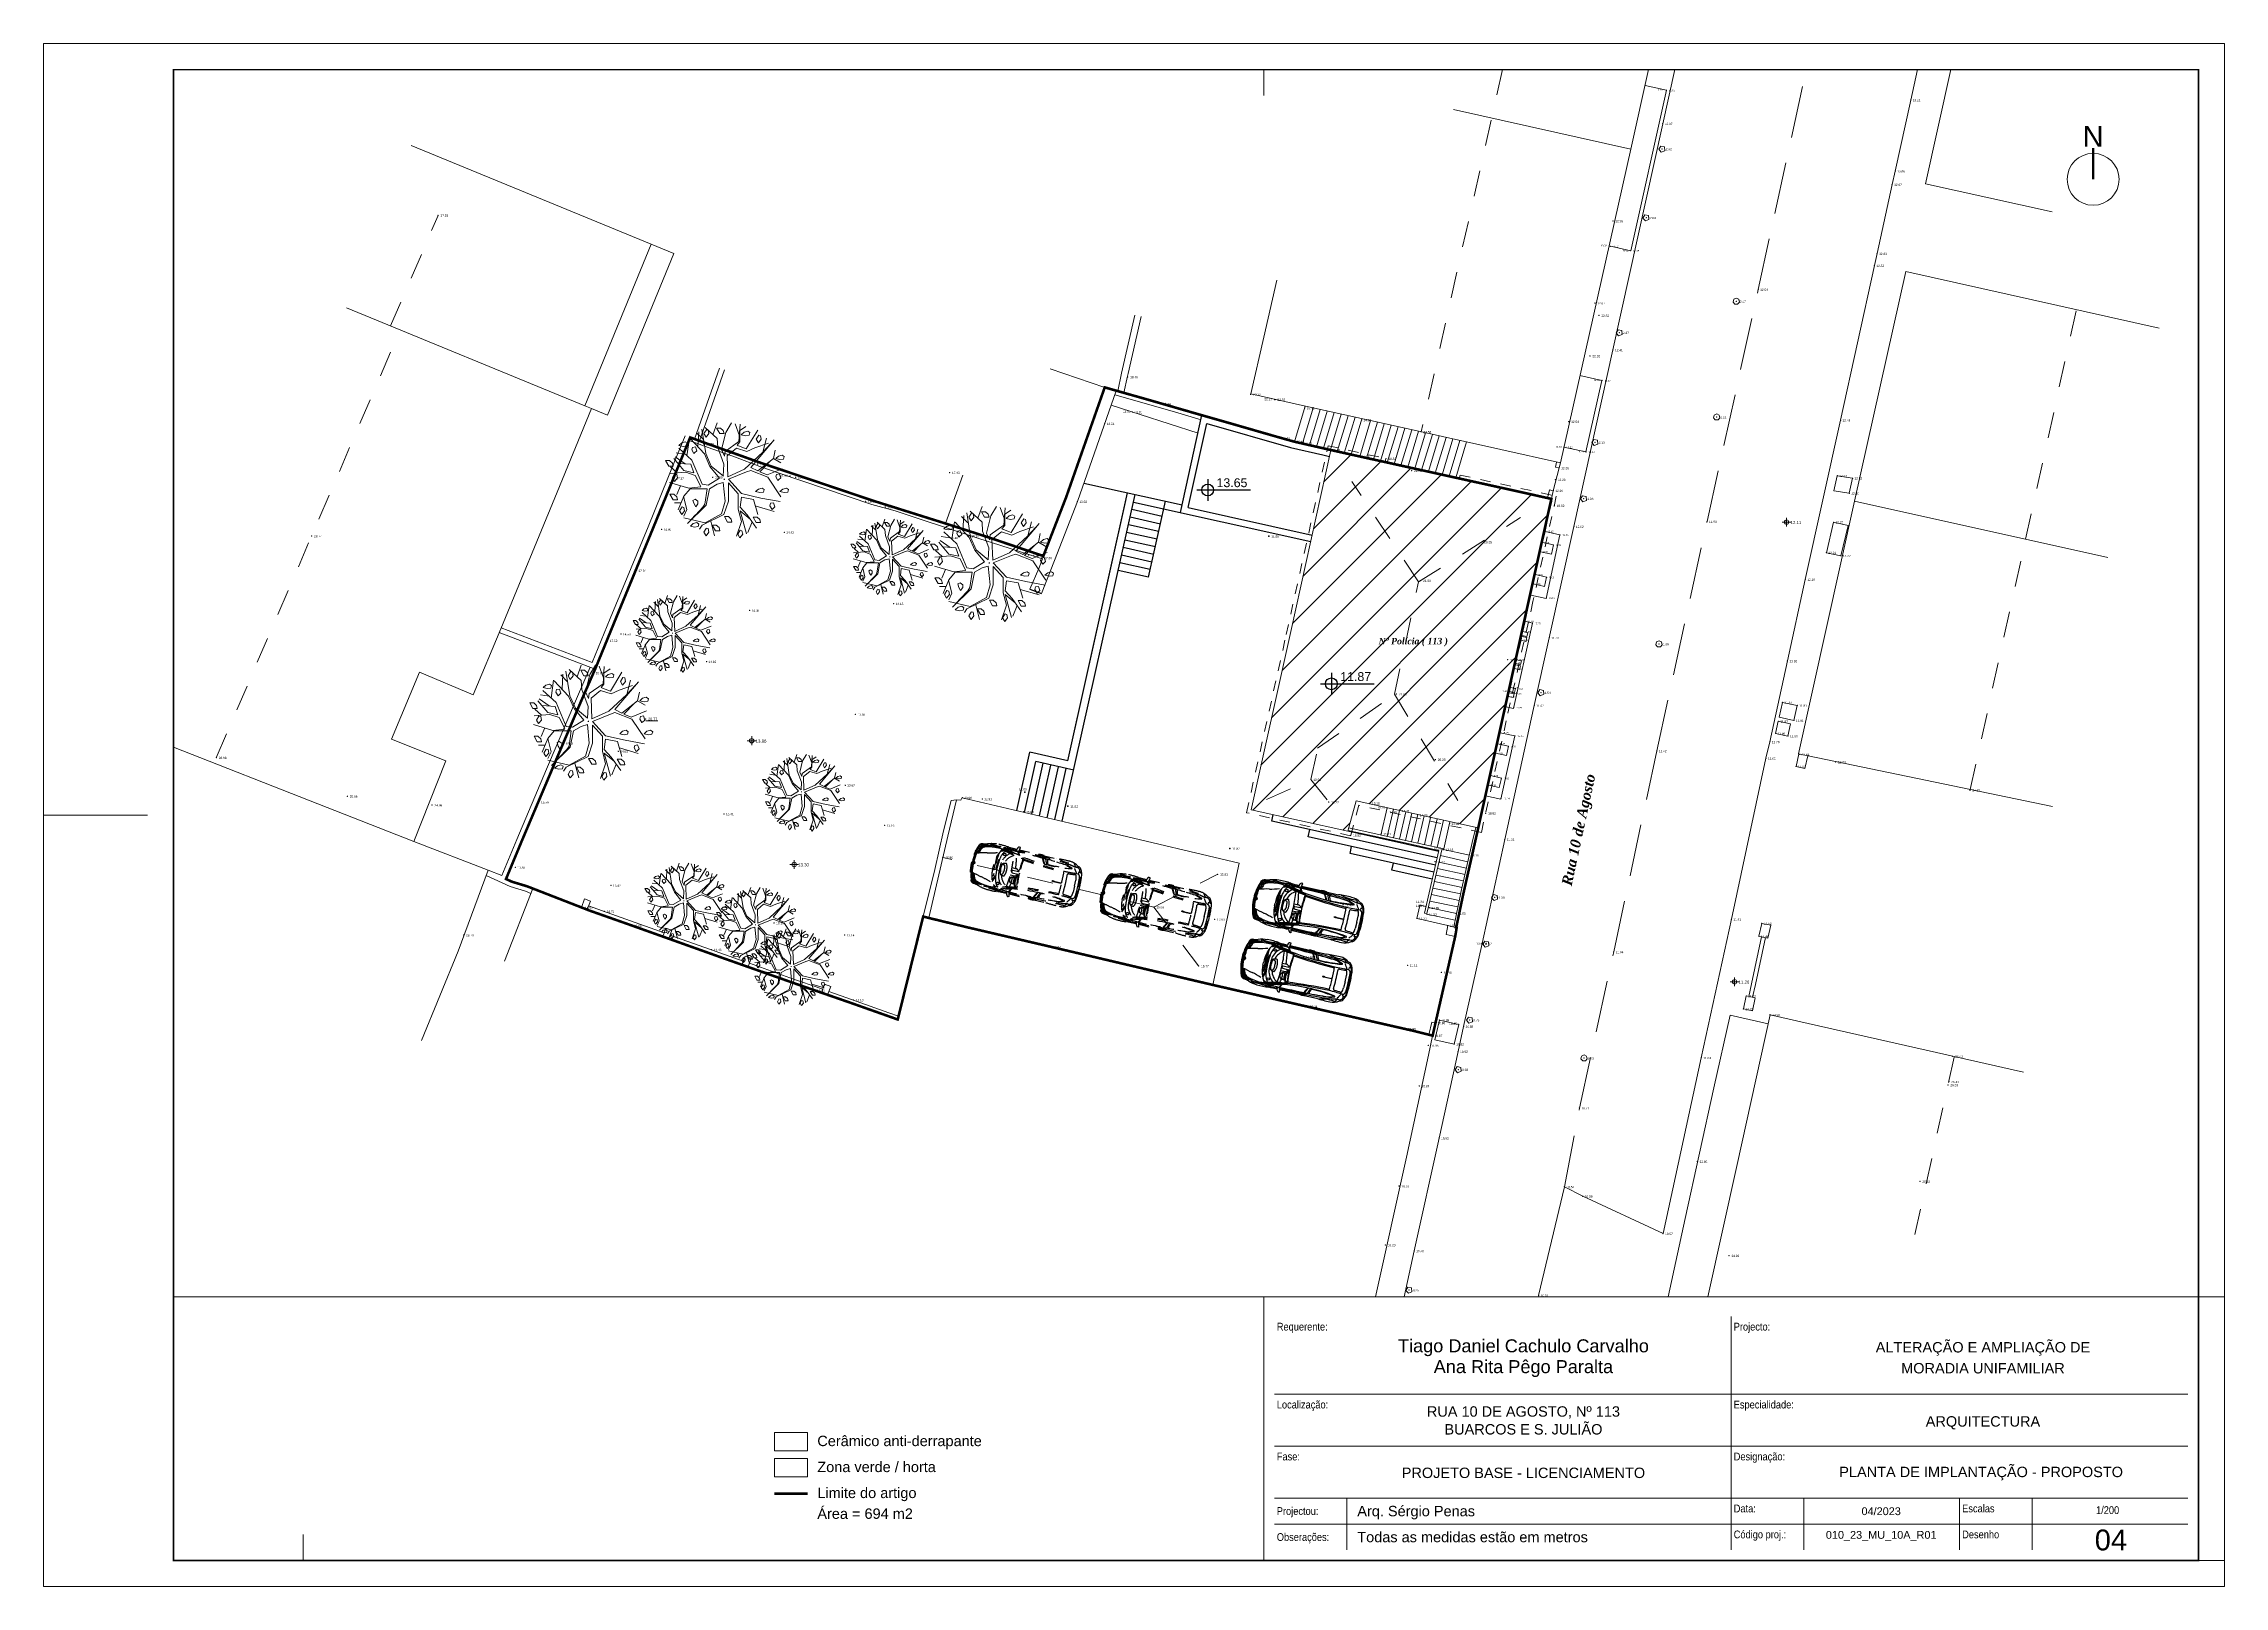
# Paper-space layout '04 IMPLANT' of a CAD drawing. Header units: millimetres, sheet in inches. Extents: x 53.1 to 95.1, y -28.9 to 0.8.
# The model-space entities are those that its viewports show. They can reach past a viewport. Long polylines and large blocks are cut down to what shows.
import ezdxf
from ezdxf.enums import TextEntityAlignment as Align

# ---------------------------------------------------------------- set-up
doc = ezdxf.new("R2010")
doc.units = ezdxf.units.MM
for name, pattern in [('DASHED2', [0.375, 0.25, -0.125]), ('HIDDEN', [9.525, 6.35, -3.175]), ('RAYITAS', [0.5, 0.25, -0.25]), ('SOLID_LINE', [0]), ('TRAZOS', [0.75, 0.5, -0.25])]:
    doc.linetypes.add(name, pattern=pattern)
for name, color, linetype, lineweight in [('02_Lev_22abril2023', 7, 'Continuous', 0), ('05_Cerceas', 7, 'Continuous', 0), ('06_Soleiras', 7, 'Continuous', 0), ('07_Coroamento_muro', 7, 'Continuous', 0), ('10_Varandas_Pnts', 7, 'Continuous', 0), ('ARQ_LEGENDA', 5, 'Continuous', 0), ('arv', 7, 'Continuous', 0), ('construcao', 6, 'Continuous', 0), ('cxs', 7, 'Continuous', 0), ('cxs_agua', 7, 'Continuous', 0), ('cxs_Gaz', 7, 'Continuous', 0), ('escadas_degraus', 7, 'Continuous', 0), ('FOLHA', 7, 'Continuous', 9), ('lancil', 7, 'Continuous', 0), ('lancilete', 7, 'Continuous', 0), ('limite_estrema', 7, 'Continuous', 0), ('linha_cume', 7, 'Continuous', 0), ('muro', 7, 'Continuous', 0), ('pilares', 7, 'Continuous', 0), ('Pilares_suporte_varanda', 7, 'Continuous', 0), ('telheiro', 6, 'Continuous', 0), ('texto', 7, 'Continuous', 0), ('varanda', 7, 'Continuous', 0)]:
    doc.layers.add(name, color=color, linetype=linetype, lineweight=lineweight)
for name, color, linetype in [('ARQ_CONSTRUIR_VISTA', 30, 'Continuous'), ('ARQ_EXISNTENTE_VISTA', 9, 'Continuous'), ('ARQ_MOBILIARIO', 8, 'Continuous')]:
    doc.layers.add(name, color=color, linetype=linetype)
doc.layers.add('ARQ_VIEWPORT', color=143, linetype='Continuous', plot=False)
doc.layers.add('LIMITE_ARTIGO', color=7, linetype='Continuous', true_color=0xdb0000)
doc.styles.add('Arial', font='arial.ttf', dxfattribs={"height": 0.2})
doc.styles.add('Segoe UI', font='segoeui.ttf', dxfattribs={"height": 0.2})
doc.styles.add('Times New Roman', font='timesbi.ttf', dxfattribs={"height": 0.2})

# ---------------------------------------------------------------- blocks, each defined once
blk = doc.blocks.new('AP2', base_point=(42.65, -66.64))
at = {"layer": 'arv', "color": 3}
for p, q in [((40.02, -63.17), (39.52, -60.04)), ((40.11, -60.11), (39.8, -60.62)), ((41.48, -61.24), (39.95, -59.82)), ((40.11, -60.11), (40.35, -60.17)), ((40.44, -60.62), (40.35, -60.17)), ((40.95, -60.75), (41.48, -59.25)), ((41.42, -59.91), (41.82, -60.62)), ((41.42, -59.91), (41.92, -59.91)), ((42.28, -60.23), (41.92, -59.91)), ((42.6, -60.45), (43.33, -59.25)), ((44.35, -60.88), (43.81, -59.36)), ((44.29, -61.64), (44.45, -59.42)), ((44.37, -60.27), (45.18, -59.71)), ((45.23, -62.58), (46.7, -60.17)), ((37.61, -63.47), (37.94, -61.19)), ((39.85, -63.21), (38.02, -61.25)), ((39.68, -61.33), (38.85, -60.51)), ((39.02, -62.32), (39.13, -60.39)), ((39.8, -60.62), (40.07, -61.08)), ((40.07, -61.08), (40.44, -60.62)), ((41.56, -62.38), (41.48, -61.24)), ((41.82, -60.62), (42.38, -60.62)), ((42.04, -62.67), (42.6, -60.45)), ((42.38, -60.62), (42.28, -60.23)), ((44.39, -61.68), (44.4, -60.28)), ((44.95, -60.43), (44.59, -60.76)), ((44.59, -60.76), (45.14, -60.89)), ((45.41, -60.3), (44.95, -60.43)), ((45.14, -60.89), (45.6, -60.82)), ((45.69, -60.49), (45.41, -60.3)), ((45.6, -60.82), (45.69, -60.49)), ((48.82, -61.41), (45.82, -64.95)), ((46.83, -60.83), (46.52, -61.34)), ((46.52, -61.34), (46.8, -61.8)), ((46.8, -61.8), (47.16, -61.34)), ((46.83, -60.83), (47.07, -60.89)), ((47.16, -61.34), (47.07, -60.89)), ((47.35, -63.01), (47.83, -61.19)), ((38.26, -64.03), (36.57, -62.5)), ((36.94, -61.8), (36.58, -62.12)), ((36.58, -62.12), (37.13, -62.25)), ((37.4, -61.67), (36.94, -61.8)), ((37.13, -62.25), (37.59, -62.19)), ((37.68, -61.86), (37.4, -61.67)), ((37.59, -62.19), (37.68, -61.86)), ((38.32, -62.38), (38.23, -62.71)), ((38.23, -62.71), (38.51, -63.17)), ((38.69, -62.32), (38.32, -62.38)), ((38.6, -63.1), (38.88, -62.84)), ((38.88, -62.84), (38.69, -62.32)), ((42.36, -64.55), (41.56, -62.38)), ((42.44, -63.52), (42.04, -62.67)), ((42.44, -63.52), (42.52, -62.89)), ((42.52, -62.89), (44.29, -61.64)), ((42.76, -63.47), (43.97, -62.5)), ((43.97, -62.5), (45.32, -62.91)), ((44.04, -62.11), (44.39, -61.68)), ((44.21, -62.19), (44.04, -62.11)), ((44.22, -62.19), (45.23, -62.58)), ((45.32, -62.91), (46.34, -62.45)), ((46.34, -62.45), (48.08, -61.86)), ((47.35, -63.01), (48.4, -61.87)), ((48.72, -63.81), (48.96, -62.72)), ((34.88, -64.08), (35.29, -64.8)), ((34.88, -64.08), (35.38, -64.08)), ((35.75, -64.41), (35.38, -64.08)), ((37.21, -65.34), (35.92, -63.81)), ((37.38, -64.49), (36.09, -63.58)), ((37.37, -63.24), (36.25, -63.07)), ((39.55, -67.11), (38.26, -64.03)), ((38.51, -63.17), (38.6, -63.1)), ((40.57, -64.82), (39.85, -63.21)), ((40.74, -64.78), (40.02, -63.17)), ((42.85, -66.14), (42.76, -63.47)), ((45.02, -65.17), (47.35, -63.01)), ((46.71, -65.4), (48.72, -63.81)), ((46.95, -65.52), (48.33, -64.11)), ((48.72, -63.81), (49.68, -64.38)), ((49.37, -63.49), (49.01, -63.82)), ((49.01, -63.82), (49.56, -63.95)), ((49.83, -63.36), (49.37, -63.49)), ((49.56, -63.95), (50.02, -63.88)), ((50.11, -63.56), (49.83, -63.36)), ((50.02, -63.88), (50.11, -63.56)), ((35.29, -64.8), (35.84, -64.8)), ((37.45, -65.57), (35.44, -65.74)), ((36.37, -65.66), (35.52, -64.89)), ((35.84, -64.8), (35.75, -64.41)), ((36.06, -65.78), (35.75, -66.3)), ((36.06, -65.78), (36.3, -65.84)), ((38.13, -64.54), (36.49, -64.43)), ((38.5, -65.63), (37.21, -65.34)), ((38.66, -65.97), (37.45, -65.57)), ((38.13, -64.54), (38.5, -65.63)), ((41.8, -66.33), (40.57, -64.82)), ((42.29, -66.07), (40.74, -64.78)), ((42.28, -66.07), (42.36, -64.55)), ((42.85, -66.14), (45.02, -65.17)), ((42.93, -66.48), (45.26, -65.52)), ((45.26, -65.52), (45.82, -65.34)), ((45.82, -64.95), (46.71, -65.4)), ((45.82, -65.34), (48, -66.2)), ((46.95, -65.52), (47.91, -65.91)), ((47.91, -65.91), (49.85, -65.12)), ((49.47, -65.77), (49.1, -65.84)), ((49.65, -66.3), (49.47, -65.77)), ((37.86, -67.62), (35.36, -66.88)), ((35.75, -66.3), (36.02, -66.75)), ((36.02, -66.75), (36.39, -66.3)), ((36.39, -66.3), (36.3, -65.84)), ((39.38, -67.4), (38.66, -65.97)), ((40.35, -67.22), (39.55, -67.11)), ((41.8, -66.33), (40.35, -67.22)), ((41.48, -67.11), (40.51, -67.68)), ((42.28, -66.88), (41.48, -67.11)), ((42.28, -66.88), (42.52, -69.28)), ((42.4, -66.47), (42.34, -66.47)), ((42.4, -66.47), (42.4, -66.41)), ((42.4, -66.47), (42.4, -66.53)), ((42.4, -66.47), (42.47, -66.47)), ((44.61, -68.32), (42.93, -66.48)), ((42.93, -66.94), (44.21, -68.36)), ((42.93, -66.94), (42.93, -69.28)), ((48, -66.2), (49.68, -68.71)), ((49.1, -65.84), (49.01, -66.17)), ((49.01, -66.17), (49.28, -66.62)), ((49.28, -66.62), (49.37, -66.56)), ((49.37, -66.56), (49.65, -66.3)), ((35.43, -68.38), (35.93, -68.38)), ((35.43, -68.38), (35.84, -69.1)), ((36.3, -68.71), (35.93, -68.38)), ((36.8, -67.31), (36.33, -68.42)), ((38.02, -67.68), (37.21, -68.65)), ((39.38, -67.45), (37.86, -67.62)), ((40.03, -67.68), (38.02, -67.68)), ((40.21, -67.68), (39.93, -69.65)), ((40.03, -67.68), (40.21, -67.68)), ((40.5, -67.68), (40.08, -69.79)), ((40.5, -67.68), (40.51, -67.68)), ((44.21, -68.36), (44.21, -70.3)), ((44.61, -68.32), (47.11, -68.88)), ((46.8, -67.73), (46.43, -68.06)), ((46.43, -68.06), (46.98, -68.19)), ((47.26, -67.6), (46.8, -67.73)), ((46.98, -68.19), (47.44, -68.12)), ((47.53, -67.8), (47.26, -67.6)), ((47.44, -68.12), (47.53, -67.8)), ((49.93, -67.73), (49.56, -68.06)), ((49.56, -68.06), (50.11, -68.19)), ((50.39, -67.6), (49.93, -67.73)), ((50.11, -68.19), (50.57, -68.12)), ((50.66, -67.8), (50.39, -67.6)), ((50.57, -68.12), (50.66, -67.8)), ((35.84, -69.1), (36.39, -69.1)), ((36.86, -69.5), (36.01, -69.5)), ((36.39, -69.1), (36.3, -68.71)), ((37.21, -68.65), (36.49, -70.41)), ((37.19, -68.68), (37.61, -70.36)), ((40.08, -69.79), (37.68, -72.15)), ((38.38, -69.18), (38.67, -69.03)), ((38.52, -69.64), (38.38, -69.18)), ((38.74, -70), (38.52, -69.64)), ((38.67, -69.03), (39.03, -69.29)), ((39.03, -69.64), (38.74, -70)), ((39.03, -69.29), (39.03, -69.64)), ((39.93, -69.65), (39.65, -70.07)), ((42.52, -69.28), (42.04, -70.93)), ((42.93, -69.28), (42.36, -70.98)), ((44.61, -68.76), (44.45, -70.07)), ((44.61, -68.76), (46.14, -69.05)), ((46.14, -69.05), (46.71, -70.98)), ((46.39, -69.88), (48.8, -70.59)), ((47.11, -68.88), (49.6, -69.33)), ((48.36, -69.56), (48.27, -69.88)), ((48.27, -69.88), (48.55, -70.34)), ((48.73, -69.49), (48.36, -69.56)), ((48.91, -70.01), (48.73, -69.49)), ((36.98, -70.02), (36.67, -70.53)), ((36.67, -70.53), (36.94, -70.99)), ((36.94, -70.99), (37.31, -70.53)), ((36.98, -70.02), (37.22, -70.08)), ((37.61, -70.36), (37.21, -71.21)), ((37.31, -70.53), (37.22, -70.08)), ((38.73, -71.05), (38.16, -71.64)), ((39.65, -70.07), (38.71, -71.06)), ((42.36, -70.98), (39.55, -72.35)), ((42.04, -70.93), (39.95, -72.07)), ((42.43, -71.25), (42.84, -71.97)), ((42.43, -71.25), (42.93, -71.25)), ((43.3, -71.58), (42.93, -71.25)), ((44.21, -70.3), (44.61, -71.9)), ((44.45, -70.07), (45.34, -71.04)), ((44.45, -70.53), (45.26, -73.49)), ((44.45, -70.53), (45.74, -71.61)), ((45.34, -71.04), (46.55, -72.75)), ((46.11, -71.32), (46.52, -72.03)), ((46.11, -71.32), (46.61, -71.32)), ((46.98, -71.64), (46.61, -71.32)), ((48.55, -70.34), (48.64, -70.27)), ((48.64, -70.27), (48.91, -70.01)), ((39.95, -72.07), (37.21, -71.44)), ((38.42, -72.16), (38.05, -72.49)), ((38.05, -72.49), (38.6, -72.62)), ((38.88, -72.03), (38.42, -72.16)), ((38.6, -72.62), (39.06, -72.55)), ((39.15, -72.23), (38.88, -72.03)), ((39.06, -72.55), (39.15, -72.23)), ((39.55, -72.35), (39.22, -72.86)), ((40.35, -72.81), (40.07, -72.75)), ((40.67, -71.84), (41.16, -73.72)), ((40.87, -72.36), (41.36, -72.36)), ((40.87, -72.36), (41.27, -73.08)), ((41.73, -72.68), (41.36, -72.36)), ((41.82, -73.08), (41.73, -72.68)), ((42.84, -71.97), (43.39, -71.97)), ((43.39, -71.97), (43.3, -71.58)), ((44.61, -71.9), (43.97, -73.78)), ((45.98, -71.95), (45.42, -73.32)), ((46.52, -72.03), (47.07, -72.03)), ((47.07, -72.03), (46.98, -71.64)), ((40.07, -72.81), (39.8, -73.27)), ((39.8, -73.27), (40.07, -73.73)), ((40.07, -73.73), (40.44, -73.27)), ((40.44, -73.27), (40.35, -72.81)), ((41.27, -73.08), (41.82, -73.08)), ((44.44, -73.02), (44.13, -73.53)), ((44.13, -73.53), (44.4, -73.99)), ((44.4, -73.99), (44.77, -73.53)), ((44.44, -73.02), (44.68, -73.08)), ((44.77, -73.53), (44.68, -73.08))]:
    blk.add_line(p, q, dxfattribs=at)
blk = doc.blocks.new('G$C5B2FF415')
for p, q in [((0.645, 4.218), (0.646, 4.248)), ((0.892, 4.184), (0.892, 4.23)), ((0.975, 4.176), (0.892, 4.23)), ((0.975, 4.153), (0.892, 4.207)), ((0.975, 4.176), (1.057, 4.23)), ((0.975, 4.153), (1.057, 4.207)), ((1.057, 4.184), (1.057, 4.23)), ((1.305, 4.218), (1.304, 4.248)), ((0.201, 3.699), (0.201, 3.928)), ((0.213, 3.827), (0.217, 3.699)), ((0.43, 4.03), (0.483, 4.043)), ((0.557, 4.119), (0.571, 4.172)), ((0.571, 4.172), (0.571, 4.184)), ((0.571, 4.172), (0.605, 4.172)), ((0.975, 4.131), (0.892, 4.184)), ((0.975, 4.131), (1.057, 4.184)), ((1.379, 4.172), (1.345, 4.172)), ((1.379, 4.172), (1.379, 4.184)), ((1.393, 4.119), (1.379, 4.172)), ((1.52, 4.03), (1.467, 4.043)), ((1.737, 3.827), (1.733, 3.699)), ((1.749, 3.699), (1.749, 3.928)), ((0.643, 3.34), (0.643, 3.366)), ((0.871, 3.424), (0.975, 3.424)), ((1.079, 3.424), (0.975, 3.424)), ((0.144, 2.96), (0.144, 2.721)), ((0.18, 2.707), (0.18, 3.056)), ((0.42, 3.329), (0.594, 3.256)), ((0.565, 3.307), (0.486, 3.355)), ((0.771, 3.094), (0.803, 3.01)), ((1.179, 3.094), (1.147, 3.01)), ((1.309, 3.277), (1.311, 3.254)), ((1.77, 2.707), (1.77, 3.056)), ((1.806, 2.96), (1.806, 2.721)), ((0.001, 2.567), (0, 2.609)), ((0.104, 2.583), (0.104, 1.814)), ((0.13, 2.708), (0.129, 2.694)), ((0.144, 2.721), (0.13, 2.708)), ((0.144, 2.721), (0.18, 2.707)), ((0.193, 2.626), (0.314, 2.551)), ((0.193, 2.597), (0.316, 2.531)), ((0.832, 2.707), (0.832, 2.531)), ((0.928, 2.657), (0.919, 2.435)), ((0.958, 2.686), (0.975, 2.686)), ((0.992, 2.686), (0.975, 2.686)), ((1.022, 2.657), (1.031, 2.435)), ((1.118, 2.707), (1.118, 2.531)), ((1.757, 2.597), (1.634, 2.531)), ((1.757, 2.626), (1.636, 2.551)), ((1.806, 2.721), (1.77, 2.707)), ((1.806, 2.721), (1.82, 2.708)), ((1.82, 2.708), (1.821, 2.694)), ((1.846, 2.583), (1.846, 1.814)), ((1.949, 2.567), (1.95, 2.609)), ((0.114, 1.771), (0.127, 1.783)), ((0.114, 1.676), (0.114, 1.771)), ((0.127, 1.783), (0.127, 1.829)), ((1.823, 1.783), (1.823, 1.829)), ((1.836, 1.771), (1.823, 1.783)), ((1.836, 1.676), (1.836, 1.771)), ((0.104, 1.608), (0.104, 1.127)), ((0.126, 1.664), (0.114, 1.676)), ((0.254, 1.444), (0.358, 1.414)), ((1.696, 1.444), (1.592, 1.414)), ((1.824, 1.664), (1.836, 1.676)), ((1.846, 1.608), (1.846, 1.127)), ((0.969, 1.025), (0.972, 0.743)), ((0.981, 1.025), (0.978, 0.743)), ((0.245, 0.655), (0.317, 0.458)), ((0.263, 0.669), (0.317, 0.52)), ((0.978, 0.743), (0.972, 0.743)), ((1.687, 0.669), (1.633, 0.52)), ((1.705, 0.655), (1.633, 0.458)), ((0.378, 0.128), (0.42, 0.128)), ((0.42, 0.102), (0.42, 0.166)), ((0.42, 0.166), (0.459, 0.166)), ((0.975, 0.2), (0.732, 0.2)), ((0.975, 0.2), (1.218, 0.2)), ((1.53, 0.166), (1.491, 0.166)), ((1.53, 0.102), (1.53, 0.166)), ((1.572, 0.128), (1.53, 0.128))]:
    blk.add_line(p, q)
for centre in [(0.401, 3.103), (1.549, 3.103)]:
    blk.add_circle(centre, 0.0493)
for centre, radius, start, end in [((0.949, 2.504), 1.77, 89.1552, 111.5972), ((0.54, 4.371), 0.177, 278.3429, 293.283), ((0.661, 4.14), 0.0639, 108.0567, 163.2399), ((0.885, 3.085), 1.122, 89.6159, 104.4323), ((0.653, 4.123), 0.0958, 94.5403, 116.5913), ((0.879, 3.22), 1.01, 89.256, 103.6374), ((0.914, 2.802), 1.441, 87.5618, 100.7272), ((1.001, 2.504), 1.77, 68.4028, 90.8448), ((1.036, 2.802), 1.441, 79.2728, 92.4382), ((1.071, 3.22), 1.01, 76.3626, 90.744), ((1.065, 3.085), 1.122, 75.5677, 90.3841), ((1.297, 4.123), 0.0958, 63.4087, 85.4597), ((1.289, 4.14), 0.0639, 16.7601, 71.9433), ((1.41, 4.371), 0.177, 246.717, 261.6571), ((1.484, 3.372), 1.405, 160.9987, 175.3851), ((-1.143, 4.196), 1.349, 344.2701, 351.5641), ((0.373, 3.984), 0.182, 114.4682, 175.8659), ((0.38, 3.957), 0.181, 124.3398, 189.2537), ((0.409, 3.926), 0.208, 127.341, 179.5398), ((0.521, 3.829), 0.309, 141.1385, 180.3584), ((2.197, 3.35), 2.01, 163.9978, 170.0156), ((1.834, 3.401), 1.617, 162.1936, 171.4323), ((0.461, 3.853), 0.203, 104.9565, 165.3419), ((0.589, 3.608), 0.588, 92.2622, 122.0185), ((0.475, 3.856), 0.256, 88.8661, 139.4669), ((0.589, 3.631), 0.553, 91.7959, 123.5392), ((0.469, 3.855), 0.18, 102.4994, 166.893), ((0.373, 4.351), 0.304, 276.6695, 300.5755), ((0.477, 4.215), 0.103, 271.7017, 305.3604), ((0.464, 4.136), 0.0944, 281.6615, 349.6389), ((4.726, 2.914), 4.31, 163.2081, 168.618), ((-3.089, 48.136), 44.132, 274.7946, 275.176), ((5.039, 48.136), 44.132, 264.824, 265.2054), ((-2.776, 2.914), 4.31, 11.382, 16.7919), ((1.361, 3.631), 0.553, 56.4608, 88.2041), ((1.361, 3.608), 0.588, 57.9815, 87.7378), ((1.486, 4.136), 0.0944, 190.3611, 258.3385), ((1.473, 4.215), 0.103, 234.6396, 268.2983), ((1.577, 4.351), 0.304, 239.4245, 263.3305), ((1.475, 3.856), 0.256, 40.5331, 91.1339), ((1.481, 3.855), 0.18, 13.107, 77.5006), ((1.489, 3.853), 0.203, 14.6581, 75.0435), ((1.577, 3.984), 0.182, 4.1341, 65.5318), ((0.116, 3.401), 1.617, 8.5677, 17.8064), ((1.541, 3.926), 0.208, 0.4602, 52.659), ((1.429, 3.829), 0.309, 359.6416, 38.8615), ((1.57, 3.957), 0.181, 350.7463, 55.6602), ((-0.247, 3.35), 2.01, 9.9844, 16.0022), ((3.093, 4.196), 1.349, 188.4359, 195.7299), ((0.466, 3.372), 1.405, 4.6149, 19.0013), ((2.596, 3.308), 2.519, 175.9648, 186.8475), ((-1.686, 3.415), 1.827, 347.1188, 9.0619), ((-2.187, 3.459), 2.361, 353.751, 6.5838), ((2.378, 3.347), 2.163, 172.1713, 179.6074), ((0.788, 3.365), 0.573, 180.3265, 193.925), ((0.889, 2.229), 1.196, 90.8464, 123.3569), ((-3.948, 4.815), 4.572, 341.8416, 346.719), ((0.945, -1.888), 5.262, 86.5902, 93.2847), ((1.061, 2.229), 1.196, 56.6431, 89.1536), ((1.317, 4.036), 0.673, 264.9126, 278.607), ((5.898, 4.815), 4.572, 193.281, 198.1584), ((1.628, 3.732), 0.125, 313.9752, 344.8195), ((-0.428, 3.347), 2.163, 0.3926, 7.8287), ((1.162, 3.365), 0.573, 346.075, 359.6735), ((4.137, 3.459), 2.361, 173.4162, 186.249), ((3.636, 3.415), 1.827, 170.9381, 192.8812), ((-0.646, 3.308), 2.519, 353.1525, 4.0352), ((-5.913, 2.73), 6.014, 359.604, 2.6469), ((0.125, 2.768), 0.193, 73.3462, 98.3565), ((2.117, 2.95), 1.973, 172.6618, 179.7035), ((-0.429, 3.221), 0.631, 344.8312, 350.5165), ((0.165, 2.864), 0.0899, 27.9735, 80.0401), ((45.403, 2.801), 45.211, 179.8113, 181.4863), ((0.648, 3.056), 0.458, 163.5297, 172.4146), ((-6.648, 1.367), 7.062, 1.2169, 14.3507), ((0.284, 3.171), 0.0766, 132.9073, 168.7824), ((-5.97, 1.502), 6.404, 7.8099, 15.2502), ((-4.429, 1.846), 4.861, 5.8717, 16.5171), ((0.225, 3.237), 0.0675, 288.9534, 22.3969), ((0.357, 3.066), 0.0805, 122.7577, 179.5281), ((0.71, 2.506), 0.743, 92.4107, 122.2547), ((0.825, 2.549), 0.61, 99.0289, 146.0547), ((0.87, 2.481), 0.571, 102.8031, 152.7333), ((0.643, 3.422), 0.139, 235.6804, 280.5754), ((0.941, -1.125), 4.395, 85.1746, 94.5353), ((0.96, -4.195), 7.542, 85.5857, 92.4053), ((0.958, 0.831), 2.471, 81.8363, 96.7239), ((1.055, -0.658), 3.924, 91.1623, 95.5034), ((0.92, 1.803), 1.362, 87.6899, 98.0538), ((1.026, 2.947), 0.296, 152.1558, 177.1871), ((0.76, 2.96), 0.0302, 177.1871, 245.6875), ((0.791, 3.071), 0.0302, 107.724, 152.1558), ((0.954, 2.559), 0.568, 87.9266, 107.724), ((0.831, 3.021), 0.0302, 200.8794, 253.9558), ((0.965, 3.485), 0.513, 253.9558, 271.1478), ((0.895, -0.658), 3.924, 84.4966, 88.8377), ((1.03, 1.803), 1.362, 81.9462, 92.3101), ((0.996, 2.559), 0.568, 72.276, 92.0734), ((0.985, 3.485), 0.513, 268.8522, 286.0442), ((1.119, 3.021), 0.0302, 286.0442, 339.1206), ((1.159, 3.071), 0.0302, 27.8442, 72.276), ((0.924, 2.947), 0.296, 2.8129, 27.8442), ((1.19, 2.96), 0.0302, 294.3125, 2.8129), ((1.08, 2.481), 0.571, 27.2667, 77.1969), ((1.125, 2.549), 0.61, 33.9453, 80.9711), ((1.24, 2.506), 0.743, 57.7453, 87.5893), ((8.598, 1.367), 7.062, 165.6493, 178.7831), ((6.379, 1.846), 4.861, 163.4829, 174.1283), ((7.919, 1.502), 6.404, 164.7498, 172.1901), ((1.593, 3.066), 0.0805, 0.4719, 57.2423), ((1.724, 3.237), 0.0675, 157.6031, 251.0466), ((1.785, 2.864), 0.0899, 99.9599, 152.0265), ((1.666, 3.171), 0.0766, 11.2176, 47.0927), ((1.302, 3.056), 0.458, 7.5854, 16.4703), ((-43.453, 2.801), 45.211, 358.5137, 0.1887), ((2.379, 3.221), 0.631, 189.4835, 195.1688), ((1.825, 2.768), 0.193, 81.6435, 106.6538), ((-0.167, 2.95), 1.973, 0.2965, 7.3382), ((7.863, 2.73), 6.014, 177.3531, 180.396), ((0.062, 2.603), 0.0621, 120.3579, 174.9305), ((-0.014, 2.998), 0.432, 271.9046, 294.2864), ((0.211, 2.344), 0.361, 107.7207, 120.054), ((0.125, 2.642), 0.0515, 38.4599, 116.8526), ((62.029, 2.925), 61.889, 180.30503, 181.27539), ((0.12, 2.64), 0.0567, 321.2436, 37.1913), ((29.811, 2.423), 29.632, 179.4519, 181.6821), ((0.158, 2.815), 0.111, 32.5876, 71.9118), ((0.166, 2.785), 0.0993, 40.1578, 74.5523), ((-2.682, 2.231), 2.989, 6.456, 11.9306), ((1.109, 3.049), 0.806, 191.3724, 202.2895), ((0.987, 7.797), 5.093, 262.9608, 269.8623), ((0.987, 5.066), 2.505, 255.6536, 259.1123), ((0.636, 2.341), 0.194, 88.2466, 133.5706), ((0.641, 2.561), 0.135, 332.3718, 207.6282), ((0.641, 2.541), 0.113, 140.0298, 191.1301), ((0.615, 2.287), 0.248, 89.1142, 110.2514), ((0.647, 2.888), 0.289, 251.3291, 269), ((0.637, 2.888), 0.289, 270.8515, 288.5224), ((0.647, 2.341), 0.194, 46.4294, 91.7534), ((0.668, 2.287), 0.248, 69.7486, 90.8858), ((0.642, 2.541), 0.113, 348.8699, 39.9702), ((0.968, 3.419), 0.534, 245.6875, 270.796), ((0.987, 5.066), 2.505, 265.1619, 266.4419), ((0.886, 2.533), 0.0541, 181.5975, 233.8415), ((0.958, 2.655), 0.0302, 90, 177.7848), ((0.982, 3.419), 0.534, 269.204, 294.3125), ((0.963, 7.797), 5.093, 270.1377, 277.0392), ((0.992, 2.655), 0.0302, 2.2152, 90), ((1.064, 2.533), 0.0541, 306.1585, 358.4025), ((0.962, 5.066), 2.505, 273.5581, 284.3464), ((0.841, 3.049), 0.806, 337.7105, 348.6276), ((4.632, 2.231), 2.989, 168.0694, 173.544), ((1.792, 2.815), 0.111, 108.0882, 147.4124), ((1.784, 2.785), 0.0993, 105.4477, 139.8422), ((-27.861, 2.423), 29.632, 358.3179, 0.5481), ((1.83, 2.64), 0.0567, 142.8087, 218.7564), ((1.825, 2.642), 0.0515, 63.1474, 141.5401), ((1.964, 2.998), 0.432, 245.7136, 268.0954), ((-60.079, 2.925), 61.889, 358.72461, 359.69497), ((1.739, 2.344), 0.361, 59.946, 72.2793), ((1.888, 2.603), 0.0621, 5.0695, 59.6421), ((0.408, 2.377), 0.0339, 187.8099, 277.9974), ((0.493, 2.372), 0.0993, 112.9469, 160.0706), ((0.44, 2.411), 0.0403, 186.6291, 277.5391), ((-17.723, 0.433), 18.23, 0.9122, 6.0135), ((0.975, -1.657), 4.04, 90, 97.9974), ((0.569, 2.314), 0.154, 93.7485, 157.4728), ((0.975, -1.634), 4.04, 91.2142, 97.5391), ((-17.723, 0.433), 18.274, 0.9029, 6.0177), ((0.641, 2.061), 0.443, 65.1623, 114.8752), ((0.641, 1.673), 0.8, 84.0804, 95.9196), ((0.714, 2.314), 0.154, 35.6802, 86.2515), ((0.792, 2.373), 0.0973, 19.6618, 68.5694), ((0.788, 2.422), 0.0947, 352.5059, 45.4173), ((0.889, 2.436), 0.0302, 271.2142, 357.7848), ((0.975, -1.657), 4.04, 82.0026, 90), ((1.061, 2.436), 0.0302, 182.2152, 268.7858), ((0.975, -1.634), 4.04, 82.4609, 88.7858), ((1.162, 2.422), 0.0947, 134.5827, 190.0385), ((19.673, 0.433), 18.274, 173.9823, 179.0971), ((19.673, 0.433), 18.23, 173.9865, 179.0878), ((1.51, 2.411), 0.0403, 262.4609, 353.3709), ((1.542, 2.377), 0.0339, 262.0026, 352.1901), ((0.574, 1.705), 0.482, 166.9395, 190.2884), ((0.124, 1.808), 0.0212, 83.3964, 164.6416), ((1.826, 1.808), 0.0212, 15.3584, 96.6036), ((1.376, 1.705), 0.482, 349.7116, 13.0605), ((0.121, 1.622), 0.0225, 188.6585, 271.0844), ((0.125, 1.833), 0.288, 265.828, 283.4857), ((-0.018, 1.64), 0.146, 343.6855, 9.4958), ((12.643, 1.816), 12.49, 181.233, 185.7797), ((-160.247, -8.038), 160.725, 3.10627, 3.42132), ((1.91, 4.471), 3.295, 238.8887, 242.9734), ((1.047, 2.928), 1.547, 237.1155, 245.773), ((22.871, 2.448), 22.678, 182.0711, 184.4881), ((0.797, 2.741), 1.359, 244.4942, 253.5448), ((0.246, 1.415), 0.0298, 73.7424, 182.6125), ((-5.393, 1.349), 5.79, 351.7972, 0.1262), ((-5.375, 1.349), 5.79, 351.1835, 1.6624), ((0.342, 1.361), 0.0548, 0.1262, 73.7424), ((7.325, 1.349), 5.79, 178.3376, 188.8165), ((0.902, 2.928), 1.547, 294.227, 302.8845), ((1.153, 2.741), 1.359, 286.4552, 295.5058), ((0.04, 4.471), 3.295, 297.0266, 301.1113), ((1.608, 1.361), 0.0548, 106.2576, 179.8738), ((7.343, 1.349), 5.79, 179.8738, 188.2028), ((-20.921, 2.448), 22.678, 355.5119, 357.9289), ((1.704, 1.415), 0.0298, 357.3875, 106.2576), ((162.197, -8.038), 160.725, 176.57868, 176.89373), ((-10.693, 1.816), 12.49, 354.2203, 358.767), ((1.825, 1.833), 0.288, 256.5143, 274.172), ((1.968, 1.64), 0.146, 170.5042, 196.3145), ((1.829, 1.622), 0.0225, 268.9156, 351.3415), ((4.236, 0.729), 4.152, 174.5223, 181.7999), ((-1.171, 0.616), 1.327, 348.953, 17.5453), ((0.089, 1.127), 0.0151, 354.5223, 0), ((0.975, 1.025), 0.00613, 0, 180), ((3.121, 0.616), 1.327, 162.4547, 191.047), ((1.861, 1.127), 0.0151, 180, 185.4777), ((-2.286, 0.729), 4.152, 358.2001, 5.4777), ((0.605, 0.574), 0.519, 177.271, 220.0238), ((-0.04, 0.089), 0.365, 36.5934, 65.9123), ((1.604, 0.751), 1.401, 187.9034, 196.5928), ((0.297, 0.674), 0.0548, 183.1063, 200.0825), ((0.277, 0.674), 0.0151, 184.4881, 200.0825), ((0.327, 0.524), 0.0107, 200.0825, 351.7972), ((0.332, 0.463), 0.0151, 200.0825, 351.1835), ((-30.635, 1.372), 31.146, 357.8333, 358.805), ((0.975, 9.429), 8.719, 266.9078, 270), ((-1.828, 0.62), 2.389, 351.2057, 357.593), ((0.611, 0.521), 0.0525, 78.5656, 180.9647), ((0.967, 4.951), 4.392, 265.4862, 270.1038), ((0.975, 9.429), 8.719, 270, 273.0922), ((0.983, 4.951), 4.392, 269.8962, 274.5138), ((1.339, 0.521), 0.0525, 359.0353, 101.4344), ((3.778, 0.62), 2.389, 182.407, 188.7943), ((32.585, 1.372), 31.146, 181.195, 182.1667), ((1.618, 0.463), 0.0151, 188.8165, 339.9175), ((1.623, 0.524), 0.0107, 188.2028, 339.9175), ((1.673, 0.674), 0.0151, 339.9175, 355.5119), ((0.346, 0.751), 1.401, 343.4072, 352.0966), ((1.99, 0.089), 0.365, 114.0877, 143.4066), ((1.653, 0.674), 0.0548, 339.9175, 356.8937), ((1.345, 0.574), 0.519, 319.9762, 2.729), ((0.196, 0.231), 0.0151, 354.1068, 40.0238), ((0.357, 0.237), 0.146, 183.0414, 223.9934), ((0.49, 0.283), 0.238, 163.482, 190.6663), ((0.596, 0.584), 0.566, 232.508, 266.3604), ((0.386, 0.259), 0.131, 188.6093, 266.5186), ((2.592, 3.526), 3.913, 234.2421, 237.5059), ((0.46, 0.101), 0.0405, 178.5613, 249.0617), ((0.931, 2.851), 2.83, 260.129, 270.8951), ((0.459, 0.196), 0.0302, 270, 357.8333), ((0.615, 0.221), 0.136, 196.9315, 263.4147), ((0.621, 0.346), 0.127, 183.75, 244.4769), ((0.978, 4.381), 4.381, 264.5334, 269.9657), ((0.712, 0.549), 0.349, 245.2888, 273.3089), ((0.975, 5.092), 5.019, 265.7147, 270), ((0.975, 5.092), 5.019, 270, 274.2853), ((1.019, 2.851), 2.83, 269.1049, 279.871), ((0.972, 4.381), 4.381, 270.0343, 275.4666), ((1.238, 0.549), 0.349, 266.6911, 294.7112), ((1.334, 0.221), 0.136, 276.5853, 343.0685), ((1.329, 0.346), 0.127, 295.5231, 356.25), ((1.354, 0.584), 0.566, 273.6396, 307.492), ((-0.642, 3.526), 3.913, 302.4941, 305.7579), ((1.491, 0.196), 0.0302, 182.1667, 270), ((1.49, 0.101), 0.0405, 290.9383, 1.4387), ((1.564, 0.259), 0.131, 273.4814, 351.3907), ((1.46, 0.283), 0.238, 349.3337, 16.518), ((1.593, 0.237), 0.146, 316.0066, 356.9586), ((1.754, 0.231), 0.0151, 139.9762, 185.8932)]:
    blk.add_arc(centre, radius, start, end)
blk.add_ellipse((0.974, 1.049), major_axis=(0, 0.0428), ratio=0.376876)

msp = doc.modelspace()

# ---------------------------------------------------------------- hatches: boundary and pattern name
at = {"layer": 'limite_estrema'}
h = msp.add_hatch(dxfattribs=at)
h.set_pattern_fill('', color=256, angle=60, style=0, pattern_type=0)
h.set_pattern_definition([(45, (63213.4419, -52392.5791), (-0.707106781, 0.707106781), [])])
h.paths.add_polyline_path([(1861.691, 1544.725), (1866.086, 1543.752), (1868.954, 1543.12), (1870.18, 1542.845), (1867.364, 1530.174), (1862.657, 1531.22), (1862.341, 1530.05), (1858.613, 1530.879), (1860.145, 1537.746)], flags=0)

# ---------------------------------------------------------------- linework, layer by layer
at = {"layer": '02_Lev_22abril2023', "linetype": 'Continuous', "lineweight": 0}
for p, q in [((1884.014, 1558.204), (1884.031, 1558.204)), ((1884.023, 1558.196), (1884.023, 1558.213)), ((1874.463, 1557.292), (1874.48, 1557.292)), ((1874.472, 1557.283), (1874.472, 1557.3)), ((1874.436, 1556.317), (1874.453, 1556.317)), ((1874.445, 1556.308), (1874.445, 1556.325)), ((1883.418, 1555.465), (1883.435, 1555.465)), ((1883.427, 1555.457), (1883.427, 1555.474)), ((1883.3, 1554.948), (1883.317, 1554.948)), ((1883.308, 1554.939), (1883.308, 1554.956)), ((1873.825, 1553.669), (1873.842, 1553.669)), ((1873.833, 1553.661), (1873.833, 1553.678)), ((1882.721, 1552.29), (1882.738, 1552.29)), ((1882.73, 1552.281), (1882.73, 1552.298)), ((1882.614, 1551.827), (1882.631, 1551.827)), ((1882.623, 1551.818), (1882.623, 1551.835)), ((1878.139, 1550.904), (1878.156, 1550.904)), ((1878.148, 1550.896), (1878.148, 1550.913)), ((1877.292, 1550.452), (1877.309, 1550.452)), ((1877.301, 1550.444), (1877.301, 1550.461)), ((1872.787, 1549.244), (1872.804, 1549.244)), ((1872.796, 1549.236), (1872.796, 1549.253)), ((1872.547, 1548.579), (1872.564, 1548.579)), ((1872.555, 1548.571), (1872.555, 1548.588)), ((1854.036, 1546.191), (1854.053, 1546.191)), ((1854.036, 1546.191), (1854.053, 1546.191)), ((1854.044, 1546.183), (1854.044, 1546.2)), ((1854.045, 1546.183), (1854.045, 1546.2)), ((1860.669, 1546.349), (1860.686, 1546.349)), ((1860.677, 1546.34), (1860.677, 1546.357)), ((1852.967, 1545.743), (1852.984, 1545.743)), ((1852.975, 1545.734), (1852.975, 1545.751)), ((1862.863, 1545.882), (1862.88, 1545.882)), ((1862.871, 1545.874), (1862.871, 1545.891)), ((1876.541, 1545.997), (1876.558, 1545.997)), ((1876.549, 1545.988), (1876.549, 1546.005)), ((1881.311, 1545.875), (1881.328, 1545.875)), ((1881.319, 1545.867), (1881.319, 1545.884)), ((1860.278, 1545.055), (1860.295, 1545.055)), ((1860.287, 1545.046), (1860.287, 1545.063)), ((1860.583, 1544.978), (1860.6, 1544.978)), ((1860.591, 1544.97), (1860.591, 1544.987)), ((1871.854, 1545.022), (1871.871, 1545.022)), ((1871.863, 1545.013), (1871.863, 1545.03)), ((1861.663, 1544.737), (1861.68, 1544.737)), ((1861.671, 1544.729), (1861.671, 1544.746)), ((1862.793, 1544.479), (1862.81, 1544.479)), ((1862.802, 1544.47), (1862.802, 1544.487)), ((1870.473, 1544.036), (1870.49, 1544.036)), ((1870.481, 1544.027), (1870.481, 1544.044)), ((1837.872, 1543.678), (1837.889, 1543.678)), ((1837.881, 1543.67), (1837.881, 1543.687)), ((1881.182, 1543.737), (1881.199, 1543.737)), ((1881.191, 1543.728), (1881.191, 1543.745)), ((1881.772, 1543.64), (1881.789, 1543.64)), ((1881.781, 1543.632), (1881.781, 1543.649)), ((1870.247, 1543.162), (1870.264, 1543.162)), ((1870.256, 1543.154), (1870.256, 1543.171)), ((1851.913, 1542.743), (1851.93, 1542.743)), ((1851.922, 1542.734), (1851.922, 1542.751)), ((1871.417, 1542.854), (1871.434, 1542.854)), ((1871.425, 1542.845), (1871.425, 1542.862)), ((1881.646, 1543.062), (1881.663, 1543.062)), ((1881.655, 1543.053), (1881.655, 1543.07)), ((1876.168, 1541.975), (1876.185, 1541.975)), ((1876.176, 1541.966), (1876.176, 1541.983)), ((1879.072, 1541.951), (1879.412, 1541.951)), ((1879.242, 1541.781), (1879.242, 1542.121)), ((1881.042, 1541.947), (1881.059, 1541.947)), ((1881.051, 1541.938), (1881.051, 1541.955)), ((1835.898, 1541.671), (1835.915, 1541.671)), ((1835.907, 1541.662), (1835.907, 1541.679)), ((1840.625, 1541.559), (1840.642, 1541.559)), ((1840.633, 1541.55), (1840.633, 1541.567)), ((1847.342, 1541.423), (1847.359, 1541.423)), ((1847.35, 1541.415), (1847.35, 1541.432)), ((1871.042, 1541.778), (1871.059, 1541.778)), ((1871.051, 1541.77), (1871.051, 1541.787)), ((1880.766, 1540.775), (1880.783, 1540.775)), ((1880.775, 1540.767), (1880.775, 1540.784)), ((1881.324, 1540.655), (1881.341, 1540.655)), ((1881.333, 1540.647), (1881.333, 1540.664)), ((1879.953, 1539.739), (1879.97, 1539.739)), ((1879.962, 1539.731), (1879.962, 1539.748)), ((1839.287, 1538.551), (1839.304, 1538.551)), ((1839.296, 1538.543), (1839.296, 1538.56)), ((1844.838, 1538.812), (1844.855, 1538.812)), ((1844.846, 1538.804), (1844.846, 1538.821)), ((1834.337, 1537.64), (1834.354, 1537.64)), ((1834.345, 1537.632), (1834.345, 1537.649)), ((1870.094, 1537.5), (1870.111, 1537.5)), ((1870.102, 1537.492), (1870.102, 1537.509)), ((1874.321, 1537.26), (1874.338, 1537.26)), ((1874.329, 1537.252), (1874.329, 1537.269)), ((1837.631, 1536.581), (1837.648, 1536.581)), ((1837.64, 1536.572), (1837.64, 1536.589)), ((1879.267, 1536.607), (1879.284, 1536.607)), ((1879.276, 1536.599), (1879.276, 1536.616)), ((1869.772, 1535.387), (1869.789, 1535.387)), ((1869.781, 1535.378), (1869.781, 1535.395)), ((1869.516, 1534.892), (1869.533, 1534.892)), ((1869.524, 1534.883), (1869.524, 1534.9)), ((1879.071, 1535.01), (1879.088, 1535.01)), ((1879.079, 1535.001), (1879.079, 1535.018)), ((1879.644, 1534.892), (1879.661, 1534.892)), ((1879.653, 1534.883), (1879.653, 1534.9)), ((1843.366, 1534.547), (1843.383, 1534.547)), ((1843.374, 1534.539), (1843.374, 1534.556)), ((1878.913, 1534.283), (1878.93, 1534.283)), ((1878.921, 1534.274), (1878.921, 1534.291)), ((1879.516, 1534.318), (1879.533, 1534.318)), ((1879.524, 1534.31), (1879.524, 1534.327)), ((1839.208, 1533.534), (1839.548, 1533.534)), ((1839.378, 1533.364), (1839.378, 1533.704)), ((1878.587, 1533.492), (1878.604, 1533.492)), ((1878.596, 1533.483), (1878.596, 1533.5)), ((1878.81, 1533.816), (1878.827, 1533.816)), ((1878.818, 1533.807), (1878.818, 1533.824)), ((1879.287, 1533.715), (1879.304, 1533.715)), ((1879.295, 1533.706), (1879.295, 1533.723)), ((1834.229, 1533.128), (1834.246, 1533.128)), ((1834.237, 1533.12), (1834.237, 1533.137)), ((1874.237, 1533.144), (1874.254, 1533.144)), ((1874.246, 1533.136), (1874.246, 1533.153)), ((1878.439, 1532.857), (1878.456, 1532.857)), ((1878.447, 1532.848), (1878.447, 1532.865)), ((1879.596, 1532.544), (1879.613, 1532.544)), ((1879.605, 1532.536), (1879.605, 1532.553)), ((1842.971, 1531.823), (1842.988, 1531.823)), ((1842.98, 1531.814), (1842.98, 1531.831)), ((1847.48, 1531.341), (1847.497, 1531.341)), ((1847.488, 1531.332), (1847.488, 1531.349)), ((1848.252, 1531.291), (1848.269, 1531.291)), ((1848.26, 1531.282), (1848.26, 1531.299)), ((1863.846, 1530.939), (1863.863, 1530.939)), ((1863.854, 1530.93), (1863.854, 1530.947)), ((1838.302, 1530.714), (1838.319, 1530.714)), ((1838.31, 1530.706), (1838.31, 1530.723)), ((1864.087, 1530.888), (1864.104, 1530.888)), ((1864.095, 1530.88), (1864.095, 1530.897)), ((1864.326, 1530.837), (1864.343, 1530.837)), ((1864.334, 1530.829), (1864.334, 1530.846)), ((1865.025, 1530.681), (1865.042, 1530.681)), ((1865.033, 1530.673), (1865.033, 1530.69)), ((1844.492, 1530.272), (1844.509, 1530.272)), ((1844.5, 1530.264), (1844.5, 1530.281)), ((1866.25, 1530.343), (1866.267, 1530.343)), ((1866.259, 1530.334), (1866.259, 1530.351)), ((1863.619, 1529.952), (1863.636, 1529.952)), ((1863.628, 1529.944), (1863.628, 1529.961)), ((1868.376, 1529.737), (1868.393, 1529.737)), ((1868.384, 1529.729), (1868.384, 1529.746)), ((1865.999, 1529.371), (1866.016, 1529.371)), ((1866.007, 1529.363), (1866.007, 1529.38)), ((1866.023, 1529.345), (1866.04, 1529.345)), ((1866.031, 1529.337), (1866.031, 1529.354)), ((1841.014, 1528.597), (1841.014, 1528.937)), ((1865.695, 1528.875), (1865.712, 1528.875)), ((1865.704, 1528.866), (1865.704, 1528.883)), ((1866.999, 1529.131), (1867.016, 1529.131)), ((1867.008, 1529.123), (1867.008, 1529.14)), ((1830.269, 1528.656), (1830.286, 1528.656)), ((1830.278, 1528.647), (1830.278, 1528.664)), ((1840.844, 1528.767), (1841.184, 1528.767)), ((1833.951, 1527.963), (1833.968, 1527.963)), ((1833.959, 1527.955), (1833.959, 1527.972)), ((1862.15, 1527.216), (1862.167, 1527.216)), ((1862.159, 1527.207), (1862.159, 1527.224)), ((1865.106, 1527.19), (1865.123, 1527.19)), ((1865.114, 1527.181), (1865.114, 1527.198)), ((1865.327, 1527.159), (1865.344, 1527.159)), ((1865.335, 1527.15), (1865.335, 1527.167)), ((1867.994, 1527.499), (1868.011, 1527.499)), ((1868.003, 1527.49), (1868.003, 1527.507)), ((1865.385, 1526.849), (1865.402, 1526.849)), ((1865.393, 1526.841), (1865.393, 1526.858)), ((1865.478, 1527.105), (1865.495, 1527.105)), ((1865.486, 1527.096), (1865.486, 1527.113)), ((1866.497, 1526.891), (1866.514, 1526.891)), ((1866.505, 1526.883), (1866.505, 1526.9)), ((1840.234, 1526.522), (1840.251, 1526.522)), ((1840.242, 1526.514), (1840.242, 1526.531)), ((1864.996, 1526.691), (1865.013, 1526.691)), ((1865.004, 1526.682), (1865.004, 1526.699)), ((1866.182, 1526.419), (1866.199, 1526.419)), ((1866.191, 1526.411), (1866.191, 1526.428)), ((1877.107, 1526.662), (1877.124, 1526.662)), ((1877.115, 1526.653), (1877.115, 1526.67)), ((1878.278, 1526.502), (1878.295, 1526.502)), ((1878.287, 1526.493), (1878.287, 1526.51)), ((1842.954, 1526.051), (1842.971, 1526.051)), ((1842.962, 1526.043), (1842.962, 1526.06)), ((1878.17, 1526.008), (1878.187, 1526.008)), ((1878.178, 1526), (1878.178, 1526.017)), ((1867.506, 1525.728), (1867.523, 1525.728)), ((1867.514, 1525.72), (1867.514, 1525.737)), ((1867.657, 1525.705), (1867.674, 1525.705)), ((1867.665, 1525.697), (1867.665, 1525.714)), ((1860.628, 1525.198), (1860.645, 1525.198)), ((1860.637, 1525.19), (1860.637, 1525.207)), ((1872.574, 1525.405), (1872.591, 1525.405)), ((1872.583, 1525.397), (1872.583, 1525.414)), ((1864.64, 1524.889), (1864.657, 1524.889)), ((1864.649, 1524.88), (1864.649, 1524.897)), ((1877.069, 1524.252), (1877.409, 1524.252)), ((1877.239, 1524.082), (1877.239, 1524.422)), ((1877.679, 1523.708), (1877.696, 1523.708)), ((1877.687, 1523.7), (1877.687, 1523.717)), ((1877.573, 1523.206), (1877.59, 1523.206)), ((1877.581, 1523.197), (1877.581, 1523.214)), ((1865.71, 1522.671), (1865.727, 1522.671)), ((1865.718, 1522.663), (1865.718, 1522.68)), ((1865.862, 1522.777), (1865.879, 1522.777)), ((1865.871, 1522.768), (1865.871, 1522.785)), ((1866.607, 1522.614), (1866.624, 1522.614)), ((1866.615, 1522.605), (1866.615, 1522.622)), ((1866.79, 1522.536), (1866.807, 1522.536)), ((1866.798, 1522.528), (1866.798, 1522.545)), ((1867.024, 1522.78), (1867.041, 1522.78)), ((1867.032, 1522.772), (1867.032, 1522.789)), ((1865.599, 1522.178), (1865.616, 1522.178)), ((1865.607, 1522.169), (1865.607, 1522.186)), ((1866.432, 1521.851), (1866.449, 1521.851)), ((1866.44, 1521.843), (1866.44, 1521.86)), ((1866.581, 1521.568), (1866.598, 1521.568)), ((1866.59, 1521.559), (1866.59, 1521.576)), ((1871.433, 1521.316), (1871.45, 1521.316)), ((1871.442, 1521.308), (1871.442, 1521.325)), ((1875.947, 1521.326), (1875.964, 1521.326)), ((1875.956, 1521.318), (1875.956, 1521.335)), ((1866.591, 1520.872), (1866.608, 1520.872)), ((1866.6, 1520.864), (1866.6, 1520.881)), ((1871.255, 1519.389), (1871.272, 1519.389)), ((1871.264, 1519.381), (1871.264, 1519.398)), ((1865.848, 1518.232), (1865.865, 1518.232)), ((1865.857, 1518.223), (1865.857, 1518.24)), ((1870.677, 1516.358), (1870.694, 1516.358)), ((1870.686, 1516.349), (1870.686, 1516.366)), ((1871.384, 1515.993), (1871.401, 1515.993)), ((1871.393, 1515.984), (1871.393, 1516.001)), ((1874.476, 1514.556), (1874.493, 1514.556)), ((1874.485, 1514.547), (1874.485, 1514.564)), ((1864.89, 1513.892), (1864.907, 1513.892)), ((1864.898, 1513.884), (1864.898, 1513.901)), ((1864.693, 1512.381), (1864.71, 1512.381)), ((1864.701, 1512.373), (1864.701, 1512.39)), ((1869.097, 1511.986), (1869.097, 1512.003)), ((1869.678, 1512.179), (1869.695, 1512.179)), ((1869.687, 1512.171), (1869.687, 1512.188)), ((1869.089, 1511.994), (1869.106, 1511.994))]:
    msp.add_line(p, q, dxfattribs=at)
for centre in [(1879.242, 1541.951), (1839.378, 1533.534), (1841.014, 1528.767), (1877.239, 1524.252)]:
    msp.add_circle(centre, 0.085, dxfattribs=at)
for p in [(1884.023, 1558.204), (1874.472, 1557.292), (1874.445, 1556.317), (1883.427, 1555.465), (1883.308, 1554.948), (1873.833, 1553.669), (1882.73, 1552.29), (1882.623, 1551.827), (1878.148, 1550.904), (1877.301, 1550.452), (1872.796, 1549.244), (1872.555, 1548.579), (1854.044, 1546.191), (1854.045, 1546.191), (1860.677, 1546.349), (1852.975, 1545.743), (1862.871, 1545.882), (1876.549, 1545.997), (1881.319, 1545.875), (1860.287, 1545.055), (1860.591, 1544.978), (1871.863, 1545.022), (1861.671, 1544.737), (1862.802, 1544.479), (1870.481, 1544.036), (1837.881, 1543.678), (1881.191, 1543.737), (1881.781, 1543.64), (1870.256, 1543.162), (1851.922, 1542.743), (1871.425, 1542.854), (1881.655, 1543.062), (1876.176, 1541.975), (1879.242, 1541.951), (1881.051, 1541.947), (1835.907, 1541.671), (1840.633, 1541.559), (1847.35, 1541.423), (1871.051, 1541.778), (1880.775, 1540.775), (1881.333, 1540.655), (1879.962, 1539.739), (1839.296, 1538.551), (1844.846, 1538.812), (1834.345, 1537.64), (1870.102, 1537.5), (1874.329, 1537.26), (1837.64, 1536.581), (1879.276, 1536.607), (1869.781, 1535.387), (1869.524, 1534.892), (1879.079, 1535.01), (1879.653, 1534.892), (1843.374, 1534.547), (1878.921, 1534.283), (1879.524, 1534.318), (1839.378, 1533.534), (1878.596, 1533.492), (1878.818, 1533.816), (1879.295, 1533.715), (1834.237, 1533.128), (1874.246, 1533.144), (1878.447, 1532.857), (1879.605, 1532.544), (1842.98, 1531.823), (1847.488, 1531.341), (1848.26, 1531.291), (1863.854, 1530.939), (1838.31, 1530.714), (1864.095, 1530.888), (1864.334, 1530.837), (1865.033, 1530.681), (1844.5, 1530.272), (1866.259, 1530.343), (1863.628, 1529.952), (1868.384, 1529.737), (1866.007, 1529.371), (1866.031, 1529.345), (1865.704, 1528.875), (1867.008, 1529.131), (1830.278, 1528.656), (1841.014, 1528.767), (1833.959, 1527.963), (1862.159, 1527.216), (1865.114, 1527.19), (1865.335, 1527.159), (1868.003, 1527.499), (1865.393, 1526.849), (1865.486, 1527.105), (1866.505, 1526.891), (1840.242, 1526.522), (1865.004, 1526.691), (1866.191, 1526.419), (1877.115, 1526.662), (1878.287, 1526.502), (1842.962, 1526.051), (1878.178, 1526.008), (1867.514, 1525.728), (1867.665, 1525.705), (1860.637, 1525.198), (1872.583, 1525.405), (1864.649, 1524.889), (1877.239, 1524.252), (1877.687, 1523.708), (1877.581, 1523.206), (1865.718, 1522.671), (1865.871, 1522.777), (1866.615, 1522.614), (1866.798, 1522.536), (1867.032, 1522.78), (1865.607, 1522.178), (1866.44, 1521.851), (1866.59, 1521.568), (1871.442, 1521.316), (1875.956, 1521.326), (1866.6, 1520.872), (1871.264, 1519.389), (1865.857, 1518.232), (1870.686, 1516.358), (1871.393, 1515.993), (1874.485, 1514.556), (1864.898, 1513.892), (1864.701, 1512.381), (1869.687, 1512.179), (1869.097, 1511.994)]:
    msp.add_point(p, dxfattribs=at)
at = {"layer": '05_Cerceas', "linetype": 'Continuous', "lineweight": 0}
for p, q in [((1827.292, 1553.763), (1827.309, 1553.763)), ((1827.301, 1553.755), (1827.301, 1553.772)), ((1872.005, 1549.907), (1872.022, 1549.907)), ((1872.014, 1549.898), (1872.014, 1549.915)), ((1871.659, 1548.352), (1871.676, 1548.352)), ((1871.667, 1548.344), (1871.667, 1548.361)), ((1858.588, 1546.866), (1858.605, 1546.866)), ((1858.597, 1546.858), (1858.597, 1546.875)), ((1859.509, 1546.671), (1859.526, 1546.671)), ((1859.517, 1546.663), (1859.517, 1546.68)), ((1859.528, 1546.671), (1859.545, 1546.671)), ((1859.536, 1546.662), (1859.536, 1546.679)), ((1865.156, 1545.428), (1865.173, 1545.428)), ((1865.165, 1545.419), (1865.165, 1545.436)), ((1863.8, 1544.396), (1863.817, 1544.396)), ((1863.809, 1544.387), (1863.809, 1544.404)), ((1846.993, 1543.86), (1847.01, 1543.86)), ((1847.001, 1543.852), (1847.001, 1543.869)), ((1870.285, 1542.588), (1870.302, 1542.588)), ((1870.294, 1542.58), (1870.294, 1542.597)), ((1822.417, 1541.415), (1822.434, 1541.415)), ((1822.426, 1541.406), (1822.426, 1541.423)), ((1867.488, 1541.185), (1867.505, 1541.185)), ((1867.497, 1541.177), (1867.497, 1541.194)), ((1850.547, 1540.575), (1850.564, 1540.575)), ((1850.556, 1540.567), (1850.556, 1540.584)), ((1865.138, 1539.7), (1865.155, 1539.7)), ((1865.147, 1539.691), (1865.147, 1539.708)), ((1864.204, 1535.331), (1864.221, 1535.331)), ((1864.212, 1535.322), (1864.212, 1535.339)), ((1835.289, 1534.372), (1835.306, 1534.372)), ((1835.298, 1534.363), (1835.298, 1534.38)), ((1835.307, 1534.302), (1835.768, 1534.302)), ((1879.718, 1533.007), (1879.735, 1533.007)), ((1879.726, 1532.999), (1879.726, 1533.016)), ((1818.749, 1532.881), (1818.766, 1532.881)), ((1818.757, 1532.872), (1818.757, 1532.889)), ((1865.704, 1532.811), (1865.721, 1532.811)), ((1865.712, 1532.803), (1865.712, 1532.82)), ((1881.118, 1532.719), (1881.135, 1532.719)), ((1881.126, 1532.711), (1881.126, 1532.728)), ((1860.91, 1532.038), (1860.927, 1532.038)), ((1860.919, 1532.029), (1860.919, 1532.046)), ((1823.795, 1531.397), (1823.812, 1531.397)), ((1823.804, 1531.389), (1823.804, 1531.406)), ((1886.297, 1531.63), (1886.314, 1531.63)), ((1886.305, 1531.622), (1886.305, 1531.639)), ((1827.06, 1531.055), (1827.077, 1531.055)), ((1827.069, 1531.047), (1827.069, 1531.064)), ((1861.597, 1531.17), (1861.614, 1531.17)), ((1861.605, 1531.161), (1861.605, 1531.178)), ((1849.85, 1530.8), (1849.867, 1530.8)), ((1849.858, 1530.791), (1849.858, 1530.808)), ((1867.644, 1530.742), (1867.661, 1530.742)), ((1867.653, 1530.734), (1867.653, 1530.751)), ((1862.442, 1529.895), (1862.459, 1529.895)), ((1862.45, 1529.886), (1862.45, 1529.903)), ((1846.731, 1529.046), (1846.748, 1529.046)), ((1846.74, 1529.037), (1846.74, 1529.054)), ((1857.322, 1528.393), (1857.339, 1528.393)), ((1857.331, 1528.384), (1857.331, 1528.401)), ((1832.867, 1527.104), (1832.867, 1527.121)), ((1854.863, 1527.132), (1854.88, 1527.132)), ((1854.871, 1527.123), (1854.871, 1527.14)), ((1832.858, 1527.113), (1832.875, 1527.113)), ((1834.735, 1526.415), (1834.752, 1526.415)), ((1834.743, 1526.406), (1834.743, 1526.423)), ((1828.273, 1526.053), (1828.29, 1526.053)), ((1828.282, 1526.044), (1828.282, 1526.061)), ((1850.885, 1525.602), (1850.902, 1525.602)), ((1850.893, 1525.594), (1850.893, 1525.611)), ((1856.586, 1524.862), (1856.603, 1524.862)), ((1856.595, 1524.853), (1856.595, 1524.87)), ((1841.794, 1523.927), (1841.811, 1523.927)), ((1841.802, 1523.918), (1841.802, 1523.935)), ((1860.771, 1523.308), (1860.788, 1523.308)), ((1860.78, 1523.299), (1860.78, 1523.316)), ((1878.592, 1522.981), (1878.609, 1522.981)), ((1878.601, 1522.972), (1878.601, 1522.989)), ((1864.563, 1522.439), (1864.58, 1522.439)), ((1864.572, 1522.431), (1864.572, 1522.448)), ((1865.433, 1521.801), (1865.45, 1521.801)), ((1865.441, 1521.793), (1865.441, 1521.81)), ((1885.633, 1521.383), (1885.65, 1521.383)), ((1885.641, 1521.375), (1885.641, 1521.392)), ((1885.486, 1520.403), (1885.503, 1520.403)), ((1885.495, 1520.395), (1885.495, 1520.412)), ((1885.447, 1520.28), (1885.464, 1520.28)), ((1885.455, 1520.271), (1885.455, 1520.288)), ((1875.789, 1517.33), (1875.806, 1517.33)), ((1875.797, 1517.322), (1875.797, 1517.339)), ((1884.368, 1516.57), (1884.385, 1516.57)), ((1884.377, 1516.561), (1884.377, 1516.578)), ((1863.776, 1514.119), (1863.793, 1514.119)), ((1863.785, 1514.111), (1863.785, 1514.128)), ((1877.018, 1513.708), (1877.035, 1513.708)), ((1877.026, 1513.7), (1877.026, 1513.717))]:
    msp.add_line(p, q, dxfattribs=at)
for p in [(1827.301, 1553.763), (1872.014, 1549.907), (1871.667, 1548.352), (1858.597, 1546.866), (1859.517, 1546.671), (1859.536, 1546.671), (1865.165, 1545.428), (1863.809, 1544.396), (1847.001, 1543.86), (1870.294, 1542.588), (1822.426, 1541.415), (1867.497, 1541.185), (1850.556, 1540.575), (1865.147, 1539.7), (1864.212, 1535.331), (1835.298, 1534.372), (1879.726, 1533.007), (1818.757, 1532.881), (1865.712, 1532.811), (1881.126, 1532.719), (1860.919, 1532.038), (1823.804, 1531.397), (1886.305, 1531.63), (1827.069, 1531.055), (1861.605, 1531.17), (1849.858, 1530.8), (1867.653, 1530.742), (1862.45, 1529.895), (1846.74, 1529.046), (1857.331, 1528.393), (1854.871, 1527.132), (1832.867, 1527.113), (1834.743, 1526.415), (1828.282, 1526.053), (1850.893, 1525.602), (1856.595, 1524.862), (1841.802, 1523.927), (1860.78, 1523.308), (1878.601, 1522.981), (1864.572, 1522.439), (1865.441, 1521.801), (1885.641, 1521.383), (1885.495, 1520.403), (1885.455, 1520.28), (1875.797, 1517.33), (1884.377, 1516.57), (1863.785, 1514.119), (1877.026, 1513.708)]:
    msp.add_point(p, dxfattribs=at)
at = {"layer": '06_Soleiras', "linetype": 'Continuous', "lineweight": 0}
for p, q in [((1872.544, 1553.549), (1872.561, 1553.549)), ((1872.553, 1553.54), (1872.553, 1553.557)), ((1871.848, 1550.385), (1871.865, 1550.385)), ((1871.857, 1550.376), (1871.857, 1550.393)), ((1870.843, 1545.824), (1870.86, 1545.824)), ((1870.852, 1545.816), (1870.852, 1545.833)), ((1870.326, 1543.586), (1870.343, 1543.586)), ((1870.334, 1543.578), (1870.334, 1543.595)), ((1868.493, 1536.651), (1868.51, 1536.651)), ((1868.501, 1536.643), (1868.501, 1536.66)), ((1863.171, 1531.127), (1863.188, 1531.127)), ((1863.179, 1531.118), (1863.179, 1531.135)), ((1857.201, 1526.655), (1857.218, 1526.655)), ((1857.21, 1526.646), (1857.21, 1526.663)), ((1865.938, 1524.611), (1865.955, 1524.611)), ((1865.947, 1524.602), (1865.947, 1524.619)), ((1865.082, 1520.243), (1865.099, 1520.243)), ((1865.091, 1520.235), (1865.091, 1520.252)), ((1864.302, 1516.386), (1864.319, 1516.386)), ((1864.31, 1516.378), (1864.31, 1516.395))]:
    msp.add_line(p, q, dxfattribs=at)
for p in [(1872.553, 1553.549), (1871.857, 1550.385), (1870.852, 1545.824), (1870.334, 1543.586), (1868.501, 1536.651), (1863.179, 1531.127), (1857.21, 1526.655), (1865.947, 1524.611), (1865.091, 1520.243), (1864.31, 1516.386)]:
    msp.add_point(p, dxfattribs=at)
at = {"layer": '07_Coroamento_muro', "linetype": 'Continuous', "lineweight": 0}
for p, q in [((1853.854, 1547.541), (1853.871, 1547.541)), ((1853.862, 1547.533), (1853.862, 1547.55)), ((1855.117, 1546.511), (1855.134, 1546.511)), ((1855.125, 1546.503), (1855.125, 1546.52)), ((1859.703, 1545.187), (1859.72, 1545.187)), ((1859.711, 1545.178), (1859.711, 1545.195)), ((1837.524, 1544.962), (1837.541, 1544.962)), ((1837.532, 1544.954), (1837.532, 1544.971)), ((1838.233, 1544.698), (1838.25, 1544.698)), ((1838.241, 1544.69), (1838.241, 1544.707)), ((1839.596, 1544.184), (1839.613, 1544.184)), ((1839.604, 1544.175), (1839.604, 1544.192)), ((1864.788, 1543.931), (1864.805, 1543.931)), ((1864.796, 1543.923), (1864.796, 1543.94)), ((1836.37, 1543.64), (1836.387, 1543.64)), ((1836.378, 1543.632), (1836.378, 1543.649)), ((1840.846, 1543.725), (1840.863, 1543.725)), ((1840.854, 1543.717), (1840.854, 1543.734)), ((1841.058, 1543.681), (1841.075, 1543.681)), ((1841.067, 1543.672), (1841.067, 1543.689)), ((1843.757, 1542.753), (1843.774, 1542.753)), ((1843.766, 1542.745), (1843.766, 1542.762)), ((1844.511, 1542.537), (1844.528, 1542.537)), ((1844.52, 1542.528), (1844.52, 1542.545)), ((1847.739, 1541.423), (1847.756, 1541.423)), ((1847.747, 1541.415), (1847.747, 1541.432)), ((1850.038, 1540.681), (1850.055, 1540.681)), ((1850.046, 1540.673), (1850.046, 1540.69)), ((1834.916, 1540.086), (1834.933, 1540.086)), ((1834.925, 1540.077), (1834.925, 1540.094)), ((1833.807, 1537.389), (1833.824, 1537.389)), ((1833.816, 1537.381), (1833.816, 1537.398)), ((1833.273, 1536.144), (1833.29, 1536.144)), ((1833.282, 1536.136), (1833.282, 1536.153)), ((1832.118, 1533.429), (1832.135, 1533.429)), ((1832.126, 1533.42), (1832.126, 1533.437)), ((1831.163, 1531.174), (1831.18, 1531.174)), ((1831.172, 1531.165), (1831.172, 1531.182)), ((1833.688, 1526.965), (1833.705, 1526.965)), ((1833.697, 1526.956), (1833.697, 1526.973)), ((1837.813, 1525.491), (1837.83, 1525.491)), ((1837.821, 1525.483), (1837.821, 1525.5)), ((1843.282, 1523.553), (1843.299, 1523.553)), ((1843.29, 1523.544), (1843.29, 1523.561))]:
    msp.add_line(p, q, dxfattribs=at)
for p in [(1853.862, 1547.541), (1855.125, 1546.511), (1859.711, 1545.187), (1837.532, 1544.962), (1838.241, 1544.698), (1839.604, 1544.184), (1864.796, 1543.931), (1836.378, 1543.64), (1840.854, 1543.725), (1841.067, 1543.681), (1843.766, 1542.753), (1844.52, 1542.537), (1847.747, 1541.423), (1850.046, 1540.681), (1834.925, 1540.086), (1833.816, 1537.389), (1833.282, 1536.144), (1832.126, 1533.429), (1831.172, 1531.174), (1833.697, 1526.965), (1837.821, 1525.491), (1843.29, 1523.553)]:
    msp.add_point(p, dxfattribs=at)
at = {"layer": '10_Varandas_Pnts', "linetype": 'Continuous', "lineweight": 0}
for p, q in [((1874.604, 1558.579), (1874.621, 1558.579)), ((1874.606, 1558.581), (1874.623, 1558.581)), ((1874.612, 1558.571), (1874.612, 1558.588)), ((1874.615, 1558.572), (1874.615, 1558.589)), ((1872.401, 1552.585), (1872.418, 1552.585)), ((1872.409, 1552.577), (1872.409, 1552.594)), ((1872.439, 1552.576), (1872.456, 1552.576)), ((1872.447, 1552.567), (1872.447, 1552.584)), ((1873.231, 1552.402), (1873.248, 1552.402)), ((1873.231, 1552.399), (1873.248, 1552.399)), ((1873.239, 1552.391), (1873.239, 1552.408)), ((1873.24, 1552.394), (1873.24, 1552.411)), ((1872.121, 1547.405), (1872.138, 1547.405)), ((1872.125, 1547.399), (1872.142, 1547.399)), ((1872.13, 1547.397), (1872.13, 1547.414)), ((1872.133, 1547.39), (1872.133, 1547.407)), ((1870.656, 1544.839), (1870.673, 1544.839)), ((1870.664, 1544.83), (1870.664, 1544.847)), ((1870.666, 1544.839), (1870.683, 1544.839)), ((1870.674, 1544.83), (1870.674, 1544.847)), ((1871.506, 1544.655), (1871.523, 1544.655)), ((1871.507, 1544.655), (1871.524, 1544.655)), ((1871.515, 1544.647), (1871.515, 1544.664)), ((1871.516, 1544.647), (1871.516, 1544.664)), ((1869.927, 1541.59), (1869.944, 1541.59)), ((1869.936, 1541.582), (1869.936, 1541.599)), ((1870.503, 1541.461), (1870.52, 1541.461)), ((1870.511, 1541.453), (1870.511, 1541.47)), ((1869.978, 1539.03), (1869.995, 1539.03)), ((1869.986, 1539.021), (1869.986, 1539.038)), ((1869.159, 1538.135), (1869.176, 1538.135)), ((1869.168, 1538.126), (1869.168, 1538.143)), ((1869.445, 1538.061), (1869.462, 1538.061)), ((1869.454, 1538.053), (1869.454, 1538.07)), ((1868.716, 1534.806), (1868.733, 1534.806)), ((1868.724, 1534.797), (1868.724, 1534.814)), ((1868.199, 1533.843), (1868.216, 1533.843)), ((1868.208, 1533.834), (1868.208, 1533.851)), ((1868.77, 1533.719), (1868.787, 1533.719)), ((1868.779, 1533.711), (1868.779, 1533.728)), ((1868.247, 1531.309), (1868.247, 1531.326)), ((1868.238, 1531.318), (1868.255, 1531.318))]:
    msp.add_line(p, q, dxfattribs=at)
for p in [(1874.612, 1558.579), (1874.615, 1558.581), (1872.409, 1552.585), (1872.447, 1552.576), (1873.239, 1552.399), (1873.24, 1552.402), (1872.13, 1547.405), (1872.133, 1547.399), (1870.664, 1544.839), (1870.674, 1544.839), (1871.515, 1544.655), (1871.516, 1544.655), (1869.936, 1541.59), (1870.511, 1541.461), (1869.986, 1539.03), (1869.168, 1538.135), (1869.454, 1538.061), (1868.724, 1534.806), (1868.208, 1533.843), (1868.779, 1533.719), (1868.247, 1531.318)]:
    msp.add_point(p, dxfattribs=at)
at = {"layer": 'ARQ_CONSTRUIR_VISTA'}
for p, q in [((1855.894, 1542.322), (1856.723, 1546.065)), ((1857.725, 1545.78), (1856.723, 1546.065)), ((1856.192, 1542.512), (1856.911, 1545.754)), ((1856.911, 1545.754), (1860.135, 1544.825)), ((1857.725, 1545.78), (1859.514, 1545.264)), ((1859.514, 1545.264), (1860.265, 1545.052)), ((1860.135, 1544.825), (1861.38, 1544.541)), ((1860.265, 1545.052), (1861.437, 1544.784)), ((1861.437, 1544.784), (1861.691, 1544.725)), ((1861.38, 1544.541), (1861.634, 1544.481)), ((1856.944, 1543.606), (1856.944, 1542.77)), ((1851.553, 1532.762), (1853.856, 1543.081)), ((1852.171, 1543.454), (1855.959, 1542.615)), ((1856.526, 1543.188), (1858.594, 1543.188)), ((1851.341, 1530.433), (1854.148, 1543.016)), ((1851.553, 1532.762), (1853.79, 1542.788)), ((1854.083, 1542.723), (1860.912, 1541.21)), ((1854.667, 1539.828), (1855.32, 1542.756)), ((1855.189, 1542.171), (1854.018, 1542.432)), ((1856.192, 1542.512), (1860.966, 1541.454)), ((1855.059, 1541.585), (1853.888, 1541.846)), ((1855.124, 1541.878), (1853.953, 1542.139)), ((1854.993, 1541.292), (1853.822, 1541.553)), ((1859.29, 1541.41), (1859.307, 1541.41)), ((1859.299, 1541.401), (1859.299, 1541.418)), ((1854.928, 1540.999), (1853.757, 1541.261)), ((1854.797, 1540.414), (1853.626, 1540.675)), ((1854.863, 1540.707), (1853.692, 1540.968)), ((1854.732, 1540.121), (1853.561, 1540.382)), ((1854.667, 1539.828), (1853.496, 1540.089)), ((1850.088, 1539.375), (1850.545, 1539.198)), ((1861.708, 1536.142), (1861.708, 1535.306)), ((1861.29, 1535.724), (1863.359, 1535.724)), ((1849.589, 1530.846), (1850.089, 1533.088)), ((1851.553, 1532.762), (1850.089, 1533.088)), ((1849.881, 1530.777), (1850.317, 1532.73)), ((1850.173, 1530.708), (1850.609, 1532.665)), ((1851.781, 1532.403), (1850.317, 1532.73)), ((1850.465, 1530.64), (1850.902, 1532.599)), ((1850.757, 1530.571), (1851.195, 1532.534)), ((1851.049, 1530.502), (1851.488, 1532.469)), ((1849.895, 1531.554), (1849.912, 1531.554)), ((1849.903, 1531.545), (1849.903, 1531.562)), ((1851.549, 1531.009), (1851.566, 1531.009)), ((1851.558, 1531.001), (1851.558, 1531.018)), ((1859.411, 1530.435), (1859.467, 1530.689)), ((1865.785, 1529.019), (1859.411, 1530.435)), ((1860.812, 1529.837), (1860.873, 1530.111)), ((1865.721, 1528.746), (1860.812, 1529.837)), ((1865.844, 1529.272), (1862.341, 1530.05)), ((1857.789, 1529.388), (1857.806, 1529.388)), ((1857.797, 1529.379), (1857.797, 1529.396)), ((1862.427, 1529.191), (1862.488, 1529.465)), ((1865.658, 1528.473), (1862.427, 1529.191)), ((1864.042, 1528.546), (1864.103, 1528.819)), ((1865.594, 1528.201), (1864.042, 1528.546))]:
    msp.add_line(p, q, dxfattribs=at)
for centre in [(1856.944, 1543.188), (1861.708, 1535.724)]:
    msp.add_circle(centre, 0.228, dxfattribs=at)
for p in [(1859.299, 1541.41), (1849.903, 1531.554), (1851.558, 1531.009), (1857.797, 1529.388)]:
    msp.add_point(p, dxfattribs=at)
at = {"layer": 'ARQ_EXISNTENTE_VISTA', "linetype": 'TRAZOS', "lineweight": 9, "ltscale": 0.1}
for p, q in [((1859.968, 1537.624), (1861.579, 1544.893)), ((1861.579, 1544.893), (1863.805, 1544.398)), ((1863.805, 1544.398), (1863.775, 1544.264)), ((1866.664, 1543.763), (1866.635, 1543.631)), ((1866.664, 1543.763), (1870.37, 1542.949)), ((1870.37, 1542.949), (1869.471, 1538.891)), ((1869.936, 1541.59), (1870.214, 1542.838)), ((1869.471, 1538.891), (1868.444, 1534.301)), ((1869.081, 1537.734), (1869.168, 1538.135)), ((1858.438, 1530.764), (1859.968, 1537.624)), ((1868.761, 1536.311), (1869.081, 1537.734)), ((1868.565, 1535.433), (1868.761, 1536.311)), ((1868.208, 1533.843), (1868.565, 1535.433)), ((1868.444, 1534.301), (1867.484, 1530.002)), ((1868.031, 1533.057), (1868.208, 1533.843)), ((1867.755, 1531.828), (1868.031, 1533.057)), ((1867.755, 1531.828), (1867.386, 1530.169)), ((1862.767, 1531.05), (1862.449, 1529.873)), ((1867.484, 1530.002), (1862.767, 1531.05)), ((1862.449, 1529.873), (1858.438, 1530.764))]:
    msp.add_line(p, q, dxfattribs=at)
at = {"layer": 'ARQ_LEGENDA', "linetype": 'SOLID_LINE', "const_width": 0.02}
for points in [[(2058.24, 1468.927), (2058.24, 1464.427)], [(2067.04, 1467.427), (2049.44, 1467.427)], [(2067.04, 1466.427), (2049.44, 1466.427)], [(2067.04, 1465.427), (2049.44, 1465.427)], [(2050.84, 1465.427), (2050.84, 1464.427)], [(2059.64, 1465.427), (2059.64, 1464.427)], [(2062.64, 1465.427), (2062.64, 1464.427)], [(2064.04, 1465.427), (2064.04, 1464.427)], [(2067.04, 1464.927), (2049.44, 1464.927)]]:
    msp.add_lwpolyline(points, dxfattribs=at)
at = {"layer": 'ARQ_MOBILIARIO', "linetype": 'HIDDEN', "ltscale": 0.01}
for p, q in [((1848.04, 1529.238), (1848.028, 1529.24)), ((1848.04, 1529.238), (1848.032, 1529.204)), ((1848.095, 1529.24), (1848.04, 1529.238)), ((1848.21, 1529.342), (1848.185, 1529.294)), ((1848.585, 1529.49), (1848.362, 1529.542)), ((1848.458, 1529.508), (1848.582, 1529.474)), ((1849.556, 1529.282), (1849.216, 1529.362)), ((1849.318, 1529.376), (1849.55, 1529.322)), ((1849.55, 1529.322), (1849.566, 1529.332)), ((1849.55, 1529.322), (1849.556, 1529.282)), ((1849.566, 1529.332), (1849.58, 1529.33)), ((1849.631, 1529.252), (1849.677, 1529.116)), ((1849.66, 1529.245), (1849.696, 1529.11)), ((1849.733, 1529.425), (1849.692, 1529.436)), ((1849.694, 1529.329), (1850.443, 1529.152)), ((1847.943, 1528.846), (1847.872, 1528.778)), ((1847.965, 1528.84), (1847.894, 1528.772)), ((1847.954, 1528.928), (1847.91, 1528.938)), ((1847.943, 1528.846), (1847.91, 1528.938)), ((1847.987, 1528.835), (1847.916, 1528.767)), ((1847.965, 1528.84), (1847.932, 1528.933)), ((1847.978, 1529.176), (1847.949, 1529.183)), ((1847.987, 1528.835), (1847.954, 1528.928)), ((1848.895, 1528.965), (1848.917, 1528.961)), ((1850.467, 1529.123), (1850.422, 1529.134)), ((1850.482, 1529.133), (1850.467, 1529.123)), ((1850.574, 1529.111), (1850.482, 1529.133)), ((1850.583, 1529.097), (1850.574, 1529.111)), ((1850.643, 1529.105), (1851.111, 1528.995)), ((1850.768, 1528.921), (1850.773, 1528.814)), ((1847.827, 1528.534), (1847.798, 1528.541)), ((1847.855, 1528.452), (1847.843, 1528.454)), ((1847.855, 1528.452), (1847.863, 1528.485)), ((1847.903, 1528.425), (1847.855, 1528.452)), ((1847.916, 1528.767), (1847.872, 1528.778)), ((1848.651, 1528.573), (1848.675, 1528.673)), ((1848.699, 1528.774), (1848.675, 1528.673)), ((1848.95, 1528.399), (1849.039, 1528.411)), ((1849.043, 1528.796), (1849.118, 1528.746)), ((1849.39, 1528.487), (1849.394, 1528.504)), ((1849.398, 1528.521), (1849.394, 1528.504)), ((1849.406, 1528.648), (1849.577, 1528.608)), ((1849.412, 1528.451), (1849.626, 1528.392)), ((1849.433, 1528.544), (1849.651, 1528.501)), ((1851.52, 1528.735), (1851.652, 1528.648)), ((1851.538, 1528.749), (1851.713, 1528.634)), ((1851.974, 1528.467), (1851.965, 1528.429)), ((1852.036, 1528.453), (1851.974, 1528.467)), ((1852.021, 1528.499), (1852.011, 1528.459)), ((1847.96, 1528.282), (1847.96, 1528.336)), ((1848.23, 1527.983), (1848.007, 1528.035)), ((1848.108, 1528.024), (1848.234, 1527.998)), ((1848.695, 1528.247), (1848.631, 1528.181)), ((1848.641, 1528.111), (1848.751, 1528.264)), ((1848.681, 1528.331), (1848.656, 1528.337)), ((1849.341, 1528.37), (1849.511, 1528.33)), ((1851.009, 1528.118), (1851.284, 1528.056)), ((1851.012, 1528.13), (1851.286, 1528.062)), ((1851.286, 1528.062), (1851.284, 1528.056)), ((1851.813, 1527.935), (1851.869, 1528.171)), ((1852.976, 1528.009), (1852.946, 1528.015)), ((1853.038, 1528.07), (1853.026, 1528.073)), ((1853.038, 1528.07), (1853.03, 1528.037)), ((1853.093, 1528.072), (1853.038, 1528.07)), ((1853.207, 1528.175), (1853.183, 1528.127)), ((1853.582, 1528.323), (1853.36, 1528.375)), ((1853.455, 1528.34), (1853.579, 1528.307)), ((1854.553, 1528.115), (1854.213, 1528.195)), ((1854.315, 1528.209), (1854.548, 1528.154)), ((1854.548, 1528.154), (1854.564, 1528.164)), ((1854.548, 1528.154), (1854.553, 1528.115)), ((1854.564, 1528.164), (1854.578, 1528.162)), ((1854.629, 1528.085), (1854.675, 1527.949)), ((1854.658, 1528.078), (1854.693, 1527.942)), ((1854.731, 1528.258), (1854.69, 1528.268)), ((1854.692, 1528.161), (1855.44, 1527.985)), ((1855.465, 1527.956), (1855.42, 1527.966)), ((1855.48, 1527.965), (1855.465, 1527.956)), ((1855.572, 1527.943), (1855.48, 1527.965)), ((1849.191, 1527.736), (1848.852, 1527.815)), ((1848.937, 1527.758), (1849.169, 1527.703)), ((1849.169, 1527.703), (1849.191, 1527.736)), ((1849.169, 1527.703), (1849.179, 1527.686)), ((1849.179, 1527.686), (1849.192, 1527.682)), ((1849.273, 1527.729), (1849.374, 1527.83)), ((1849.295, 1527.633), (1850.043, 1527.456)), ((1849.301, 1527.722), (1849.394, 1527.828)), ((1850.438, 1527.518), (1850.491, 1527.612)), ((1851.813, 1527.935), (1851.758, 1527.698)), ((1852.941, 1527.678), (1852.87, 1527.61)), ((1852.914, 1527.6), (1852.87, 1527.61)), ((1852.963, 1527.673), (1852.892, 1527.605)), ((1852.952, 1527.76), (1852.908, 1527.771)), ((1852.941, 1527.678), (1852.908, 1527.771)), ((1852.985, 1527.668), (1852.914, 1527.6)), ((1852.963, 1527.673), (1852.93, 1527.766)), ((1852.985, 1527.668), (1852.952, 1527.76)), ((1853.696, 1527.607), (1853.673, 1527.506)), ((1853.893, 1527.798), (1853.915, 1527.794)), ((1854.041, 1527.629), (1854.115, 1527.579)), ((1855.58, 1527.93), (1855.572, 1527.943)), ((1855.641, 1527.938), (1856.108, 1527.828)), ((1855.765, 1527.754), (1855.771, 1527.646)), ((1856.518, 1527.568), (1856.65, 1527.481)), ((1856.535, 1527.582), (1856.711, 1527.467)), ((1849.287, 1527.529), (1849.246, 1527.537)), ((1850.078, 1527.472), (1850.033, 1527.482)), ((1850.088, 1527.457), (1850.078, 1527.472)), ((1850.18, 1527.435), (1850.088, 1527.457)), ((1850.194, 1527.443), (1850.18, 1527.435)), ((1850.244, 1527.409), (1850.712, 1527.299)), ((1851.194, 1527.349), (1851.351, 1527.368)), ((1851.203, 1527.329), (1851.412, 1527.354)), ((1851.72, 1527.386), (1851.729, 1527.425)), ((1851.782, 1527.372), (1851.72, 1527.386)), ((1851.747, 1527.337), (1851.757, 1527.377)), ((1852.825, 1527.367), (1852.795, 1527.374)), ((1852.853, 1527.284), (1852.841, 1527.287)), ((1852.853, 1527.284), (1852.861, 1527.317)), ((1852.901, 1527.258), (1852.853, 1527.284)), ((1852.958, 1527.115), (1852.957, 1527.169)), ((1853.649, 1527.405), (1853.673, 1527.506)), ((1853.679, 1527.164), (1853.654, 1527.17)), ((1853.948, 1527.232), (1854.037, 1527.244)), ((1854.339, 1527.202), (1854.509, 1527.162)), ((1854.388, 1527.32), (1854.392, 1527.337)), ((1854.396, 1527.354), (1854.392, 1527.337)), ((1854.404, 1527.481), (1854.575, 1527.441)), ((1854.409, 1527.284), (1854.623, 1527.225)), ((1854.431, 1527.376), (1854.649, 1527.334)), ((1856.972, 1527.3), (1856.963, 1527.262)), ((1857.034, 1527.286), (1856.972, 1527.3)), ((1857.018, 1527.332), (1857.009, 1527.291)), ((1853.228, 1526.816), (1853.005, 1526.868)), ((1853.106, 1526.856), (1853.232, 1526.831)), ((1853.693, 1527.08), (1853.629, 1527.014)), ((1853.639, 1526.944), (1853.749, 1527.096)), ((1856.007, 1526.95), (1856.282, 1526.888)), ((1856.01, 1526.962), (1856.284, 1526.895)), ((1856.284, 1526.895), (1856.282, 1526.888)), ((1856.811, 1526.767), (1856.755, 1526.531)), ((1856.811, 1526.767), (1856.867, 1527.004)), ((1854.189, 1526.568), (1853.849, 1526.648)), ((1853.934, 1526.59), (1854.167, 1526.536)), ((1854.167, 1526.536), (1854.189, 1526.568)), ((1854.167, 1526.536), (1854.177, 1526.519)), ((1854.177, 1526.519), (1854.19, 1526.515)), ((1854.284, 1526.361), (1854.243, 1526.37)), ((1854.271, 1526.562), (1854.372, 1526.663)), ((1854.292, 1526.465), (1855.041, 1526.289)), ((1854.299, 1526.555), (1854.392, 1526.66)), ((1855.076, 1526.304), (1855.031, 1526.315)), ((1855.085, 1526.289), (1855.076, 1526.304)), ((1855.177, 1526.267), (1855.085, 1526.289)), ((1855.435, 1526.351), (1855.488, 1526.445)), ((1855.191, 1526.276), (1855.177, 1526.267)), ((1855.241, 1526.242), (1855.709, 1526.132)), ((1856.192, 1526.182), (1856.349, 1526.201)), ((1856.201, 1526.161), (1856.409, 1526.186)), ((1856.717, 1526.219), (1856.727, 1526.257)), ((1856.779, 1526.204), (1856.717, 1526.219)), ((1856.745, 1526.169), (1856.754, 1526.21))]:
    msp.add_line(p, q, dxfattribs=at)
for centre in [(1849.12, 1529.158), (1848.857, 1528.041), (1854.117, 1527.991), (1853.854, 1526.874)]:
    msp.add_circle(centre, 0.0493, dxfattribs=at)
for centre, radius, start, end in [((1849.577, 1528.488), 1.77, 145.159, 167.601), ((1847.854, 1529.313), 0.177, 323.4732, 338.4133), ((1848.584, 1529.091), 0.588, 134.7377, 164.494), ((1848.563, 1529.097), 0.553, 133.217, 164.9603), ((1848.019, 1529.339), 0.103, 311.3958, 345.0545), ((1848.1, 1529.334), 0.0944, 267.1173, 335.0947), ((1848.369, 1529.259), 0.256, 117.2893, 167.8902), ((1848.268, 1529.388), 0.182, 80.8903, 142.288), ((1847.911, 1529.472), 0.304, 316.1807, 340.0867), ((1848.293, 1529.375), 0.181, 67.5025, 132.4164), ((1848.316, 1529.339), 0.208, 77.2164, 129.4152), ((1848.376, 1529.272), 0.203, 91.4143, 151.7997), ((1848.372, 1529.264), 0.18, 89.8632, 154.2568), ((1848.385, 1529.208), 0.309, 76.3978, 115.6177), ((1848.41, 1530.912), 1.349, 265.1921, 272.4861), ((1848.467, 1527.467), 2.01, 86.7406, 92.7584), ((1848.501, 1527.832), 1.617, 85.3239, 94.5626), ((1848.45, 1533.784), 4.572, 270.0372, 274.9146), ((1848.609, 1528.166), 1.405, 81.3712, 95.7575), ((1849.366, 1531.759), 2.361, 250.1724, 263.0052), ((1848.525, 1529.38), 0.125, 30.7314, 61.5757), ((1849.294, 1531.262), 1.827, 247.6943, 269.6374), ((1848.429, 1527.29), 2.163, 77.1488, 84.5849), ((1849.859, 1528.483), 1.196, 133.3993, 165.9098), ((1848.417, 1527.069), 2.519, 69.9087, 80.7914), ((1848.775, 1528.842), 0.573, 62.8312, 76.4297), ((1849.63, 1528.721), 0.743, 134.5015, 164.3455), ((1849.029, 1529.36), 0.0675, 234.3593, 327.8029), ((1849.08, 1529.288), 0.0766, 87.9738, 123.8489), ((1851.45, 1533.572), 4.861, 240.2391, 250.8845), ((1848.875, 1527.453), 1.973, 77.0527, 84.0945), ((1849.108, 1528.908), 0.458, 84.3416, 93.2265), ((1852.137, 1534.993), 6.404, 241.506, 248.9463), ((1849.166, 1529.193), 0.0805, 77.2281, 133.9985), ((1852.425, 1535.622), 7.062, 242.4055, 255.5393), ((1849.195, 1529.993), 0.631, 266.2397, 271.925), ((1850.929, 1535.219), 6.014, 254.1093, 257.1522), ((1849.508, 1529.35), 0.193, 158.3997, 183.4101), ((1849.406, 1529.334), 0.0899, 176.7161, 228.7827), ((1839.104, 1485.284), 45.211, 75.2699, 76.9449), ((1849.455, 1529.329), 0.111, 184.8444, 224.1686), ((1849.483, 1529.314), 0.0993, 182.2039, 216.5984), ((1850.675, 1531.96), 2.989, 244.8256, 250.3002), ((1843.043, 1500.375), 29.632, 75.0741, 77.3043), ((1849.631, 1529.322), 0.0515, 139.9036, 218.2964), ((1849.634, 1529.326), 0.0567, 219.5649, 295.5126), ((1849.901, 1529.169), 0.361, 136.7022, 149.0355), ((1849.683, 1529.374), 0.0621, 81.8257, 136.3983), ((1849.316, 1529.538), 0.432, 322.4698, 344.8516), ((1835.174, 1469.129), 61.889, 75.48082, 76.45117), ((1849.565, 1528.437), 1.77, 165.9114, 188.3535), ((1849.267, 1528.471), 1.441, 164.318, 177.4834), ((1849.295, 1528.59), 1.441, 156.0291, 169.1944), ((1848.896, 1528.72), 1.01, 153.1188, 167.5002), ((1849.026, 1528.683), 1.122, 152.3239, 167.1403), ((1806.083, 1542.872), 44.132, 341.5802, 341.9616), ((1848.069, 1529.147), 0.0958, 140.1649, 162.216), ((1848.05, 1529.143), 0.0639, 93.5163, 148.6995), ((1848.313, 1524.905), 4.31, 88.1382, 93.5481), ((1853.839, 1527.427), 5.262, 163.3464, 170.0409), ((1856.088, 1526.913), 7.542, 162.3419, 169.1615), ((1851.196, 1528.063), 2.471, 158.5926, 173.4801), ((1853.096, 1527.598), 4.395, 161.9308, 171.2915), ((1848.159, 1529.147), 0.673, 341.6688, 355.3632), ((1852.631, 1527.661), 3.924, 161.2528, 165.5939), ((1850.266, 1528.355), 1.362, 158.7024, 169.0663), ((1849.562, 1528.619), 0.61, 110.7015, 157.7273), ((1849.061, 1528.772), 0.0302, 104.6004, 149.0322), ((1849.128, 1528.514), 0.296, 79.5691, 104.6004), ((1849.617, 1528.559), 0.571, 104.0229, 153.9531), ((1849.176, 1528.776), 0.0302, 11.0687, 79.5691), ((1849.01, 1528.457), 0.806, 54.4667, 65.3838), ((1844.416, 1529.663), 5.093, 346.8939, 353.7954), ((1847.074, 1529.037), 2.505, 350.3143, 1.1026), ((1853.598, 1527.515), 4.04, 159.2172, 165.542), ((1853.622, 1527.509), 4.04, 158.7588, 166.7562), ((1849.784, 1528.962), 0.0403, 339.2172, 70.1271), ((1849.825, 1528.985), 0.0339, 338.7588, 68.9463), ((1855.871, 1546.189), 18.274, 250.7385, 255.8533), ((1855.871, 1546.189), 18.23, 250.7427, 255.844), ((1850.443, 1529.131), 0.0212, 92.1146, 173.3598), ((1850.441, 1528.67), 0.482, 66.4678, 89.8167), ((1847.442, 1528.003), 3.295, 13.7828, 17.8675), ((1850.639, 1529.232), 0.146, 247.2604, 273.0707), ((1849.142, 1528.489), 1.547, 10.9832, 19.6407), ((1844.609, 1507.136), 22.678, 72.2681, 74.6851), ((1850.625, 1529.091), 0.0225, 345.6718, 68.0977), ((1850.419, 1529.137), 0.288, 333.2705, 350.9282), ((1896.768, 1682.982), 160.725, 253.33489, 253.64994), ((1847.567, 1516.947), 12.49, 70.9765, 75.5232), ((1849.381, 1528.69), 1.359, 3.2114, 12.262), ((1850.798, 1528.923), 0.0298, 74.1437, 183.0138), ((1850.828, 1528.816), 0.0548, 183.0138, 256.63), ((1851.114, 1529.01), 0.0151, 256.7562, 262.2339), ((1850.551, 1524.881), 4.152, 74.9563, 82.2339), ((1851.9, 1530.119), 1.327, 239.2109, 267.8032), ((1851.534, 1528.38), 0.519, 36.7324, 79.4852), ((1852.154, 1528.897), 0.365, 190.8439, 220.1628), ((1848.407, 1528.34), 0.588, 169.0185, 198.7747), ((1847.922, 1528.52), 0.0958, 171.2965, 193.3475), ((1847.654, 1528.467), 0.177, 355.0991, 10.0392), ((1848.386, 1528.344), 0.553, 168.5521, 200.2954), ((1848.852, 1528.533), 1.01, 166.0122, 180.3936), ((1847.906, 1528.532), 0.0639, 184.813, 239.9961), ((1848.985, 1528.508), 1.122, 166.3722, 181.1886), ((1804.221, 1534.961), 44.132, 351.5508, 351.9322), ((1850.031, 1532.208), 4.31, 239.9643, 245.3742), ((1847.791, 1528.37), 0.103, 348.4579, 22.1166), ((1847.865, 1528.339), 0.0944, 358.4177, 66.3951), ((1847.635, 1528.3), 0.304, 353.4257, 17.3318), ((1849.819, 1528.316), 1.196, 167.6026, 200.1131), ((1852.667, 1527.816), 3.924, 167.9186, 172.2596), ((1850.241, 1528.248), 1.362, 164.4461, 174.81), ((1849.513, 1528.455), 0.568, 164.6828, 184.4802), ((1848.977, 1528.413), 0.0302, 184.4802, 228.912), ((1849.152, 1528.614), 0.296, 228.912, 253.9433), ((1849.522, 1528.495), 0.568, 149.0322, 168.8296), ((1849.035, 1528.441), 0.0302, 277.6356, 330.712), ((1848.613, 1528.677), 0.513, 330.712, 347.904), ((1848.679, 1528.665), 0.534, 322.4437, 347.5522), ((1848.618, 1528.697), 0.513, 345.6084, 2.8005), ((1849.101, 1528.721), 0.0302, 2.8005, 55.8768), ((1844.421, 1529.687), 5.093, 339.717, 346.6185), ((1848.682, 1528.679), 0.534, 345.9602, 11.0687), ((1849.42, 1528.48), 0.0302, 166.7562, 254.541), ((1849.428, 1528.514), 0.0302, 78.9714, 166.7562), ((1849.563, 1528.556), 0.0541, 22.9147, 75.1587), ((1853.622, 1527.509), 4.04, 166.7562, 174.7536), ((1849.694, 1528.626), 0.0947, 211.339, 266.7947), ((1849.618, 1528.363), 0.0302, 347.9704, 74.541), ((1849.657, 1528.531), 0.0302, 258.9714, 345.542), ((1852.15, 1534.379), 5.79, 255.0938, 265.5727), ((1852.154, 1534.396), 5.79, 256.63, 264.9591), ((1842.83, 1530.049), 8.719, 346.7562, 349.8485), ((1857.914, 1558.972), 31.146, 257.9512, 258.9229), ((1851.512, 1528.723), 0.0151, 56.6737, 72.2681), ((1851.507, 1528.703), 0.0548, 56.6737, 73.6499), ((1851.585, 1528.363), 0.0525, 75.7915, 178.1906), ((1852.047, 1530.759), 2.389, 259.1632, 265.5505), ((1851.133, 1527.448), 1.401, 60.1634, 68.8528), ((1851.647, 1528.639), 0.0107, 264.9591, 56.6737), ((1851.705, 1528.621), 0.0151, 265.5727, 56.6737), ((1851.753, 1528.313), 0.127, 12.2793, 73.0062), ((1848.206, 1527.122), 3.913, 19.2503, 22.5141), ((1851.844, 1528.426), 0.238, 66.0899, 93.2742), ((1851.936, 1528.436), 0.0302, 258.9229, 346.7562), ((1851.891, 1528.522), 0.131, 350.2376, 68.1469), ((1851.875, 1528.29), 0.136, 353.3415, 59.8247), ((1851.962, 1528.7), 0.0151, 216.7324, 262.6494), ((1851.919, 1528.545), 0.146, 32.7628, 73.7148), ((1849.243, 1528.585), 2.83, 345.8611, 356.6272), ((1852.028, 1528.413), 0.0405, 7.6945, 78.1949), ((1851.526, 1528.392), 0.566, 350.3958, 24.2482), ((1853.265, 1528.221), 0.182, 80.8903, 142.288), ((1853.29, 1528.208), 0.181, 67.5025, 132.4164), ((1853.314, 1528.172), 0.208, 77.2164, 129.4152), ((1853.407, 1529.745), 1.349, 265.1921, 272.4861), ((1853.607, 1526.999), 1.405, 81.3712, 95.7575), ((1854.291, 1530.094), 1.827, 247.6943, 269.6374), ((1853.415, 1525.901), 2.519, 69.9087, 80.7914), ((1847.992, 1528.215), 0.182, 191.2244, 252.6221), ((1848.02, 1528.216), 0.181, 201.096, 266.0099), ((1848.057, 1528.237), 0.208, 204.0972, 256.296), ((1848.14, 1528.286), 0.256, 165.6223, 216.2231), ((1848.177, 1528.324), 0.309, 217.8947, 257.1146), ((1848.14, 1528.271), 0.203, 181.7127, 242.0981), ((1847.439, 1526.788), 1.349, 61.0263, 68.3203), ((1848.14, 1528.28), 0.18, 179.2556, 243.6492), ((1849.027, 1529.846), 2.01, 240.754, 246.7719), ((1848.894, 1529.504), 1.617, 238.9498, 248.1885), ((1848.842, 1529.157), 1.405, 237.7549, 252.1413), ((1846.194, 1524.199), 4.572, 58.5978, 63.4752), ((1849.071, 1530.021), 2.163, 248.9275, 256.3636), ((1848.686, 1527.901), 0.0675, 5.7096, 99.1531), ((1848.601, 1528.35), 0.139, 312.4366, 357.3316), ((1849.509, 1528.204), 0.743, 169.1669, 199.0109), ((1848.882, 1527.989), 0.0805, 199.5139, 256.2843), ((1849.493, 1528.327), 0.61, 175.7851, 222.8109), ((1849.569, 1528.356), 0.571, 179.5593, 229.4895), ((1849.078, 1528.358), 0.0302, 253.9433, 322.4437), ((1847.08, 1529.062), 2.505, 332.4098, 335.8685), ((1849.439, 1528.151), 0.135, 49.128, 284.3844), ((1849.122, 1528.231), 0.289, 328.0853, 345.7562), ((1849.459, 1528.145), 0.113, 216.786, 267.8863), ((1849.12, 1528.222), 0.289, 347.6077, 5.2786), ((1849.459, 1528.147), 0.113, 65.6261, 116.7264), ((1849.7, 1528.063), 0.248, 165.8704, 187.0076), ((1849.652, 1528.095), 0.194, 165.0028, 210.3268), ((1847.08, 1529.062), 2.505, 341.9181, 343.1981), ((1849.655, 1528.106), 0.194, 123.1856, 168.5096), ((1849.712, 1528.114), 0.248, 146.5048, 167.6421), ((1849.926, 1528.036), 0.443, 141.9185, 191.6314), ((1849.663, 1528.024), 0.154, 170.5047, 234.229), ((1849.522, 1528.383), 0.0541, 258.3537, 310.5977), ((1850.304, 1527.947), 0.8, 160.8366, 172.6758), ((1849.696, 1528.165), 0.154, 112.4364, 163.0077), ((1849.608, 1528.261), 0.0947, 69.2621, 122.1735), ((1849.657, 1528.254), 0.0973, 96.418, 145.3256), ((1853.598, 1527.515), 4.04, 167.9704, 174.2953), ((1851.01, 1528.124), 0.00613, 76.7562, 256.7562), ((1842.83, 1530.049), 8.719, 343.664, 346.7562), ((1847.187, 1529.015), 4.392, 342.2425, 346.86), ((1847.191, 1529.031), 4.392, 346.6524, 351.27), ((1851.534, 1528.271), 0.349, 343.4473, 11.4674), ((1847.052, 1529.055), 5.019, 346.7562, 351.0415), ((1847.743, 1528.89), 4.381, 346.7905, 352.2228), ((1854.574, 1527.321), 1.77, 145.159, 167.601), ((1854.293, 1527.423), 1.441, 156.0291, 169.1944), ((1853.894, 1527.552), 1.01, 153.1188, 167.5002), ((1854.024, 1527.516), 1.122, 152.3239, 167.1403), ((1811.081, 1541.705), 44.132, 341.5802, 341.9616), ((1853.067, 1527.979), 0.0958, 140.1649, 162.216), ((1852.851, 1528.146), 0.177, 323.4732, 338.4133), ((1853.048, 1527.976), 0.0639, 93.5163, 148.6995), ((1853.582, 1527.924), 0.588, 134.7377, 164.494), ((1853.56, 1527.929), 0.553, 133.217, 164.9603), ((1853.31, 1523.738), 4.31, 88.1382, 93.5481), ((1853.017, 1528.172), 0.103, 311.3958, 345.0545), ((1853.097, 1528.167), 0.0944, 267.1173, 335.0947), ((1853.367, 1528.091), 0.256, 117.2893, 167.8902), ((1852.908, 1528.304), 0.304, 316.1807, 340.0867), ((1853.373, 1528.105), 0.203, 91.4143, 151.7997), ((1853.369, 1528.097), 0.18, 89.8632, 154.2568), ((1853.383, 1528.04), 0.309, 76.3978, 115.6177), ((1853.465, 1526.3), 2.01, 86.7406, 92.7584), ((1853.499, 1526.664), 1.617, 85.3239, 94.5626), ((1853.447, 1532.617), 4.572, 270.0372, 274.9146), ((1854.364, 1530.592), 2.361, 250.1724, 263.0052), ((1853.523, 1528.212), 0.125, 30.7314, 61.5757), ((1853.426, 1526.123), 2.163, 77.1488, 84.5849), ((1861.086, 1525.746), 7.542, 162.3419, 169.1615), ((1854.856, 1527.316), 1.196, 133.3993, 165.9098), ((1853.773, 1527.675), 0.573, 62.8312, 76.4297), ((1854.628, 1527.554), 0.743, 134.5015, 164.3455), ((1854.027, 1528.193), 0.0675, 234.3593, 327.8029), ((1854.559, 1527.451), 0.61, 110.7015, 157.7273), ((1854.077, 1528.121), 0.0766, 87.9738, 123.8489), ((1856.447, 1532.404), 4.861, 240.2391, 250.8845), ((1853.873, 1526.286), 1.973, 77.0527, 84.0945), ((1857.135, 1533.825), 6.404, 241.506, 248.9463), ((1854.106, 1527.74), 0.458, 84.3416, 93.2265), ((1854.163, 1528.026), 0.0805, 77.2281, 133.9985), ((1857.422, 1534.455), 7.062, 242.4055, 255.5393), ((1854.192, 1528.826), 0.631, 266.2397, 271.925), ((1855.927, 1534.051), 6.014, 254.1093, 257.1522), ((1854.506, 1528.183), 0.193, 158.3997, 183.4101), ((1854.404, 1528.166), 0.0899, 176.7161, 228.7827), ((1844.101, 1484.117), 45.211, 75.2699, 76.9449), ((1854.453, 1528.162), 0.111, 184.8444, 224.1686), ((1854.008, 1527.289), 0.806, 54.4667, 65.3838), ((1854.481, 1528.147), 0.0993, 182.2039, 216.5984), ((1855.672, 1530.793), 2.989, 244.8256, 250.3002), ((1848.041, 1499.207), 29.632, 75.0741, 77.3043), ((1854.629, 1528.155), 0.0515, 139.9036, 218.2964), ((1854.632, 1528.159), 0.0567, 219.5649, 295.5126), ((1854.899, 1528.002), 0.361, 136.7022, 149.0355), ((1854.681, 1528.207), 0.0621, 81.8257, 136.3983), ((1854.314, 1528.371), 0.432, 322.4698, 344.8516), ((1840.172, 1467.961), 61.889, 75.48082, 76.45117), ((1855.441, 1527.964), 0.0212, 92.1146, 173.3598), ((1855.439, 1527.503), 0.482, 66.4678, 89.8167), ((1847.917, 1525.603), 2.361, 70.5072, 83.34), ((1848.074, 1526.081), 1.827, 63.875, 85.8181), ((1849.16, 1530.225), 2.519, 252.721, 263.6037), ((1848.689, 1528.478), 0.573, 257.0827, 270.6812), ((1848.974, 1523.052), 4.861, 82.6279, 93.2733), ((1848.763, 1527.943), 0.0766, 209.6635, 245.5386), ((1849.399, 1529.676), 1.973, 249.418, 256.4597), ((1848.955, 1521.473), 6.404, 84.5661, 92.0065), ((1848.958, 1528.271), 0.458, 240.2859, 249.1708), ((1848.932, 1520.782), 7.062, 77.9731, 91.1069), ((1848.551, 1527.26), 0.631, 61.5874, 67.2727), ((1847.773, 1521.81), 6.014, 76.3602, 79.4031), ((1849.119, 1527.696), 0.193, 150.1024, 175.1127), ((1849.035, 1527.756), 0.0899, 104.7297, 156.7963), ((1859.46, 1571.777), 45.211, 256.5675, 258.2425), ((1849.081, 1527.739), 0.111, 109.3438, 148.668), ((1849.112, 1527.74), 0.0993, 116.914, 151.3085), ((1849.072, 1528.718), 0.806, 268.1286, 279.0457), ((1848.999, 1524.84), 2.989, 83.2122, 88.6868), ((1849.241, 1527.667), 0.0515, 115.2161, 193.6088), ((1856.256, 1556.513), 29.632, 256.2081, 258.4383), ((1849.551, 1527.683), 0.361, 184.4769, 196.8102), ((1849.265, 1527.596), 0.0621, 197.1141, 251.6867), ((1849.242, 1527.661), 0.0567, 37.9998, 113.9475), ((1848.863, 1527.614), 0.432, 348.6609, 11.0426), ((1863.149, 1587.989), 61.889, 257.06124, 258.03159), ((1849.589, 1527.963), 0.0993, 189.7031, 236.8268), ((1849.538, 1527.92), 0.0403, 263.3853, 354.2953), ((1849.565, 1527.882), 0.0339, 264.5661, 354.7536), ((1847.304, 1509.787), 18.23, 77.6684, 82.7697), ((1847.304, 1509.787), 18.274, 77.6591, 82.7739), ((1847.87, 1529.823), 3.295, 315.6449, 319.7296), ((1849.175, 1528.63), 1.547, 313.8717, 322.5292), ((1849.3, 1528.344), 1.359, 321.2504, 330.301), ((1849.241, 1522.017), 5.79, 67.9397, 78.4186), ((1850.538, 1527.585), 0.0548, 76.8824, 150.4987), ((1849.237, 1521.999), 5.79, 68.5534, 76.8824), ((1843.431, 1497.434), 31.146, 74.5895, 75.5612), ((1851.418, 1527.654), 0.0525, 155.3218, 257.7209), ((1850.762, 1525.302), 2.389, 67.9619, 74.3492), ((1851.59, 1527.623), 0.127, 260.5062, 321.2331), ((1851.414, 1527.759), 0.349, 322.045, 350.0651), ((1851.711, 1527.59), 0.136, 273.6878, 340.1709), ((1849.223, 1528.499), 2.83, 336.8852, 347.6513), ((1847.052, 1529.055), 5.019, 342.4709, 346.7562), ((1847.745, 1528.895), 4.381, 341.2896, 346.7219), ((1854.562, 1527.27), 1.77, 165.9114, 188.3535), ((1854.264, 1527.304), 1.441, 164.318, 177.4834), ((1853.85, 1527.366), 1.01, 166.0122, 180.3936), ((1853.983, 1527.341), 1.122, 166.3722, 181.1886), ((1809.219, 1533.794), 44.132, 351.5508, 351.9322), ((1858.837, 1526.26), 5.262, 163.3464, 170.0409), ((1856.194, 1526.896), 2.471, 158.5926, 173.4801), ((1858.093, 1526.431), 4.395, 161.9308, 171.2915), ((1853.156, 1527.979), 0.673, 341.6688, 355.3632), ((1857.628, 1526.493), 3.924, 161.2528, 165.5939), ((1855.264, 1527.188), 1.362, 158.7024, 169.0663), ((1854.52, 1527.328), 0.568, 149.0322, 168.8296), ((1854.059, 1527.605), 0.0302, 104.6004, 149.0322), ((1854.126, 1527.347), 0.296, 79.5691, 104.6004), ((1854.615, 1527.392), 0.571, 104.0229, 153.9531), ((1853.616, 1527.53), 0.513, 345.6084, 2.8005), ((1854.099, 1527.554), 0.0302, 2.8005, 55.8768), ((1854.174, 1527.609), 0.0302, 11.0687, 79.5691), ((1853.68, 1527.512), 0.534, 345.9602, 11.0687), ((1849.413, 1528.496), 5.093, 346.8939, 353.7954), ((1852.071, 1527.87), 2.505, 350.3143, 1.1026), ((1858.596, 1526.347), 4.04, 159.2172, 165.542), ((1858.619, 1526.342), 4.04, 158.7588, 166.7562), ((1854.781, 1527.795), 0.0403, 339.2172, 70.1271), ((1854.822, 1527.818), 0.0339, 338.7588, 68.9463), ((1860.869, 1545.021), 18.274, 250.7385, 255.8533), ((1860.869, 1545.021), 18.23, 250.7427, 255.844), ((1852.44, 1526.836), 3.295, 13.7828, 17.8675), ((1855.637, 1528.064), 0.146, 247.2604, 273.0707), ((1854.14, 1527.322), 1.547, 10.9832, 19.6407), ((1849.607, 1505.969), 22.678, 72.2681, 74.6851), ((1855.623, 1527.924), 0.0225, 345.6718, 68.0977), ((1857.148, 1533.212), 5.79, 255.0938, 265.5727), ((1855.416, 1527.969), 0.288, 333.2705, 350.9282), ((1901.766, 1681.814), 160.725, 253.33489, 253.64994), ((1852.565, 1515.78), 12.49, 70.9765, 75.5232), ((1854.379, 1527.522), 1.359, 3.2114, 12.262), ((1855.795, 1527.756), 0.0298, 74.1437, 183.0138), ((1855.826, 1527.649), 0.0548, 183.0138, 256.63), ((1857.152, 1533.229), 5.79, 256.63, 264.9591), ((1856.112, 1527.843), 0.0151, 256.7562, 262.2339), ((1855.549, 1523.714), 4.152, 74.9563, 82.2339), ((1856.898, 1528.951), 1.327, 239.2109, 267.8032), ((1856.509, 1527.555), 0.0151, 56.6737, 72.2681), ((1856.505, 1527.536), 0.0548, 56.6737, 73.6499), ((1856.532, 1527.213), 0.519, 36.7324, 79.4852), ((1856.131, 1526.281), 1.401, 60.1634, 68.8528), ((1857.152, 1527.73), 0.365, 190.8439, 220.1628), ((1850.053, 1527.475), 0.0212, 160.1526, 241.3978), ((1850.257, 1527.889), 0.482, 243.6957, 267.0447), ((1850.184, 1527.298), 0.146, 60.4417, 86.252), ((1850.234, 1527.429), 0.0225, 265.4147, 347.8406), ((1854.642, 1549.763), 22.678, 258.8273, 261.2443), ((1850.029, 1527.481), 0.288, 342.5842, 0.2419), ((1852.914, 1539.663), 12.49, 257.9893, 262.5359), ((1822.898, 1369.113), 160.725, 79.86248, 80.17752), ((1850.463, 1527.503), 0.0298, 150.4987, 259.3687), ((1850.708, 1527.284), 0.0151, 71.2785, 76.7562), ((1852.046, 1531.231), 4.152, 251.2785, 258.5561), ((1850.917, 1525.941), 1.327, 65.7092, 94.3016), ((1851.197, 1527.383), 0.0548, 259.8625, 276.8387), ((1851.192, 1527.364), 0.0151, 261.2443, 276.8387), ((1851.365, 1527.661), 0.519, 254.0273, 296.78), ((1851.422, 1528.673), 1.401, 264.6596, 273.349), ((1851.35, 1527.379), 0.0107, 276.8387, 68.5534), ((1851.689, 1526.922), 0.365, 113.3496, 142.6685), ((1851.41, 1527.369), 0.0151, 276.8387, 67.9397), ((1851.621, 1527.481), 0.238, 240.2382, 267.4225), ((1848.947, 1530.271), 3.913, 310.9983, 314.2621), ((1851.605, 1527.184), 0.0151, 70.863, 116.78), ((1851.636, 1527.341), 0.146, 259.7977, 300.7496), ((1851.621, 1527.375), 0.131, 265.3655, 343.2748), ((1851.699, 1527.431), 0.0302, 346.7562, 74.5895), ((1851.353, 1527.654), 0.566, 309.2642, 343.1166), ((1851.792, 1527.411), 0.0405, 255.3175, 325.8179), ((1853.405, 1527.173), 0.588, 169.0185, 198.7747), ((1852.919, 1527.353), 0.0958, 171.2965, 193.3475), ((1852.652, 1527.3), 0.177, 355.0991, 10.0392), ((1853.383, 1527.177), 0.553, 168.5521, 200.2954), ((1852.904, 1527.364), 0.0639, 184.813, 239.9961), ((1855.029, 1531.04), 4.31, 239.9643, 245.3742), ((1853.138, 1527.119), 0.256, 165.6223, 216.2231), ((1852.789, 1527.203), 0.103, 348.4579, 22.1166), ((1852.863, 1527.171), 0.0944, 358.4177, 66.3951), ((1852.633, 1527.132), 0.304, 353.4257, 17.3318), ((1851.192, 1523.032), 4.572, 58.5978, 63.4752), ((1854.817, 1527.148), 1.196, 167.6026, 200.1131), ((1853.599, 1527.183), 0.139, 312.4366, 357.3316), ((1854.506, 1527.037), 0.743, 169.1669, 199.0109), ((1857.665, 1526.648), 3.924, 167.9186, 172.2596), ((1854.491, 1527.159), 0.61, 175.7851, 222.8109), ((1855.239, 1527.081), 1.362, 164.4461, 174.81), ((1854.51, 1527.288), 0.568, 164.6828, 184.4802), ((1853.974, 1527.246), 0.0302, 184.4802, 228.912), ((1854.149, 1527.446), 0.296, 228.912, 253.9433), ((1854.567, 1527.188), 0.571, 179.5593, 229.4895), ((1854.033, 1527.274), 0.0302, 277.6356, 330.712), ((1853.611, 1527.51), 0.513, 330.712, 347.904), ((1854.076, 1527.191), 0.0302, 253.9433, 322.4437), ((1853.676, 1527.498), 0.534, 322.4437, 347.5522), ((1849.419, 1528.52), 5.093, 339.717, 346.6185), ((1854.417, 1527.313), 0.0302, 166.7562, 254.541), ((1854.425, 1527.347), 0.0302, 78.9714, 166.7562), ((1852.077, 1527.894), 2.505, 341.9181, 343.1981), ((1854.923, 1526.868), 0.443, 141.9185, 191.6314), ((1854.52, 1527.215), 0.0541, 258.3537, 310.5977), ((1854.693, 1526.998), 0.154, 112.4364, 163.0077), ((1854.606, 1527.094), 0.0947, 69.2621, 122.1735), ((1854.654, 1527.087), 0.0973, 96.418, 145.3256), ((1854.561, 1527.388), 0.0541, 22.9147, 75.1587), ((1858.596, 1526.347), 4.04, 167.9704, 174.2953), ((1858.619, 1526.342), 4.04, 166.7562, 174.7536), ((1854.691, 1527.459), 0.0947, 211.339, 266.7947), ((1854.615, 1527.196), 0.0302, 347.9704, 74.541), ((1854.655, 1527.364), 0.0302, 258.9714, 345.542), ((1847.828, 1528.882), 8.719, 346.7562, 349.8485), ((1862.912, 1557.805), 31.146, 257.9512, 258.9229), ((1852.188, 1527.864), 4.392, 346.6524, 351.27), ((1856.583, 1527.195), 0.0525, 75.7915, 178.1906), ((1857.044, 1529.592), 2.389, 259.1632, 265.5505), ((1856.644, 1527.472), 0.0107, 264.9591, 56.6737), ((1856.702, 1527.454), 0.0151, 265.5727, 56.6737), ((1856.75, 1527.146), 0.127, 12.2793, 73.0062), ((1853.203, 1525.955), 3.913, 19.2503, 22.5141), ((1856.842, 1527.259), 0.238, 66.0899, 93.2742), ((1856.532, 1527.103), 0.349, 343.4473, 11.4674), ((1856.934, 1527.269), 0.0302, 258.9229, 346.7562), ((1856.889, 1527.354), 0.131, 350.2376, 68.1469), ((1856.873, 1527.122), 0.136, 353.3415, 59.8247), ((1856.96, 1527.532), 0.0151, 216.7324, 262.6494), ((1856.917, 1527.378), 0.146, 32.7628, 73.7148), ((1854.241, 1527.418), 2.83, 345.8611, 356.6272), ((1852.741, 1527.723), 4.381, 346.7905, 352.2228), ((1857.026, 1527.246), 0.0405, 7.6945, 78.1949), ((1856.524, 1527.224), 0.566, 350.3958, 24.2482), ((1852.99, 1527.048), 0.182, 191.2244, 252.6221), ((1853.018, 1527.049), 0.181, 201.096, 266.0099), ((1853.054, 1527.07), 0.208, 204.0972, 256.296), ((1853.175, 1527.157), 0.309, 217.8947, 257.1146), ((1853.138, 1527.103), 0.203, 181.7127, 242.0981), ((1852.437, 1525.621), 1.349, 61.0263, 68.3203), ((1853.138, 1527.113), 0.18, 179.2556, 243.6492), ((1854.025, 1528.678), 2.01, 240.754, 246.7719), ((1853.892, 1528.337), 1.617, 238.9498, 248.1885), ((1853.84, 1527.989), 1.405, 237.7549, 252.1413), ((1852.915, 1524.436), 2.361, 70.5072, 83.34), ((1853.072, 1524.913), 1.827, 63.875, 85.8181), ((1854.069, 1528.854), 2.163, 248.9275, 256.3636), ((1853.687, 1527.31), 0.573, 257.0827, 270.6812), ((1853.684, 1526.733), 0.0675, 5.7096, 99.1531), ((1853.971, 1521.884), 4.861, 82.6279, 93.2733), ((1853.76, 1526.775), 0.0766, 209.6635, 245.5386), ((1853.953, 1520.306), 6.404, 84.5661, 92.0065), ((1853.956, 1527.103), 0.458, 240.2859, 249.1708), ((1853.88, 1526.822), 0.0805, 199.5139, 256.2843), ((1854.069, 1527.551), 0.806, 268.1286, 279.0457), ((1852.077, 1527.894), 2.505, 332.4098, 335.8685), ((1854.437, 1526.984), 0.135, 49.128, 284.3844), ((1854.12, 1527.063), 0.289, 328.0853, 345.7562), ((1854.456, 1526.978), 0.113, 216.786, 267.8863), ((1854.118, 1527.054), 0.289, 347.6077, 5.2786), ((1854.457, 1526.98), 0.113, 65.6261, 116.7264), ((1854.698, 1526.895), 0.248, 165.8704, 187.0076), ((1854.65, 1526.927), 0.194, 165.0028, 210.3268), ((1854.652, 1526.939), 0.194, 123.1856, 168.5096), ((1854.71, 1526.946), 0.248, 146.5048, 167.6421), ((1854.587, 1526.796), 0.0993, 189.7031, 236.8268), ((1854.66, 1526.857), 0.154, 170.5047, 234.229), ((1855.301, 1526.78), 0.8, 160.8366, 172.6758), ((1854.536, 1526.753), 0.0403, 263.3853, 354.2953), ((1854.563, 1526.714), 0.0339, 264.5661, 354.7536), ((1852.301, 1508.62), 18.23, 77.6684, 82.7697), ((1852.301, 1508.62), 18.274, 77.6591, 82.7739), ((1856.008, 1526.956), 0.00613, 76.7562, 256.7562), ((1847.828, 1528.882), 8.719, 343.664, 346.7562), ((1852.185, 1527.848), 4.392, 342.2425, 346.86), ((1854.22, 1527.332), 2.83, 336.8852, 347.6513), ((1852.05, 1527.888), 5.019, 342.4709, 346.7562), ((1852.742, 1527.728), 4.381, 341.2896, 346.7219), ((1852.05, 1527.888), 5.019, 346.7562, 351.0415), ((1854.157, 1529.058), 2.519, 252.721, 263.6037), ((1854.396, 1528.509), 1.973, 249.418, 256.4597), ((1853.929, 1519.614), 7.062, 77.9731, 91.1069), ((1853.549, 1526.093), 0.631, 61.5874, 67.2727), ((1852.771, 1520.642), 6.014, 76.3602, 79.4031), ((1854.117, 1526.529), 0.193, 150.1024, 175.1127), ((1854.032, 1526.589), 0.0899, 104.7297, 156.7963), ((1864.458, 1570.609), 45.211, 256.5675, 258.2425), ((1854.078, 1526.571), 0.111, 109.3438, 148.668), ((1854.11, 1526.572), 0.0993, 116.914, 151.3085), ((1853.997, 1523.672), 2.989, 83.2122, 88.6868), ((1854.239, 1526.499), 0.0515, 115.2161, 193.6088), ((1861.253, 1555.346), 29.632, 256.2081, 258.4383), ((1854.549, 1526.515), 0.361, 184.4769, 196.8102), ((1854.263, 1526.429), 0.0621, 197.1141, 251.6867), ((1854.24, 1526.494), 0.0567, 37.9998, 113.9475), ((1853.861, 1526.446), 0.432, 348.6609, 11.0426), ((1868.146, 1586.822), 61.889, 257.06124, 258.03159), ((1855.051, 1526.308), 0.0212, 160.1526, 241.3978), ((1855.255, 1526.721), 0.482, 243.6957, 267.0447), ((1852.868, 1528.655), 3.295, 315.6449, 319.7296), ((1854.173, 1527.463), 1.547, 313.8717, 322.5292), ((1859.64, 1548.596), 22.678, 258.8273, 261.2443), ((1855.027, 1526.314), 0.288, 342.5842, 0.2419), ((1827.895, 1367.946), 160.725, 79.86248, 80.17752), ((1854.297, 1527.177), 1.359, 321.2504, 330.301), ((1854.239, 1520.849), 5.79, 67.9397, 78.4186), ((1855.461, 1526.336), 0.0298, 150.4987, 259.3687), ((1855.536, 1526.418), 0.0548, 76.8824, 150.4987), ((1854.234, 1520.832), 5.79, 68.5534, 76.8824), ((1848.429, 1496.267), 31.146, 74.5895, 75.5612), ((1856.416, 1526.486), 0.0525, 155.3218, 257.7209), ((1855.76, 1524.135), 2.389, 67.9619, 74.3492), ((1853.944, 1529.104), 3.913, 310.9983, 314.2621), ((1856.588, 1526.456), 0.127, 260.5062, 321.2331), ((1856.412, 1526.591), 0.349, 322.045, 350.0651), ((1856.697, 1526.264), 0.0302, 346.7562, 74.5895), ((1856.35, 1526.487), 0.566, 309.2642, 343.1166), ((1856.708, 1526.422), 0.136, 273.6878, 340.1709), ((1855.182, 1526.13), 0.146, 60.4417, 86.252), ((1855.232, 1526.262), 0.0225, 265.4147, 347.8406), ((1857.911, 1538.495), 12.49, 257.9893, 262.5359), ((1855.706, 1526.117), 0.0151, 71.2785, 76.7562), ((1857.043, 1530.063), 4.152, 251.2785, 258.5561), ((1855.915, 1524.774), 1.327, 65.7092, 94.3016), ((1856.194, 1526.216), 0.0548, 259.8625, 276.8387), ((1856.19, 1526.197), 0.0151, 261.2443, 276.8387), ((1856.362, 1526.493), 0.519, 254.0273, 296.78), ((1856.419, 1527.506), 1.401, 264.6596, 273.349), ((1856.348, 1526.211), 0.0107, 276.8387, 68.5534), ((1856.687, 1525.754), 0.365, 113.3496, 142.6685), ((1856.407, 1526.201), 0.0151, 276.8387, 67.9397), ((1856.619, 1526.314), 0.238, 240.2382, 267.4225), ((1856.603, 1526.016), 0.0151, 70.863, 116.78), ((1856.619, 1526.207), 0.131, 265.3655, 343.2748), ((1856.634, 1526.174), 0.146, 259.7977, 300.7496), ((1856.79, 1526.243), 0.0405, 255.3175, 325.8179)]:
    msp.add_arc(centre, radius, start, end, dxfattribs=at)
for centre in [(1850.987, 1528.128), (1855.985, 1526.961)]:
    msp.add_ellipse(centre, major_axis=(-0.0416, 0.0098), ratio=0.376876, dxfattribs=at)
at = {"layer": 'construcao', "linetype": 'Continuous', "lineweight": 9}
for p, q in [((1884.594, 1554.974), (1887.221, 1566.921)), ((1875.539, 1566.557), (1873.241, 1556.309)), ((1873.241, 1556.309), (1866.411, 1557.843)), ((1835.51, 1552.649), (1826.262, 1556.454)), ((1873.241, 1556.309), (1870.527, 1544.228)), ((1884.594, 1554.974), (1889.477, 1553.901)), ((1835.51, 1552.649), (1832.949, 1546.425)), ((1836.385, 1552.289), (1835.51, 1552.649)), ((1836.385, 1552.289), (1833.825, 1546.065)), ((1881.851, 1542.758), (1883.833, 1551.603)), ((1883.833, 1551.603), (1893.591, 1549.416)), ((1859.601, 1551.264), (1859.102, 1549.075)), ((1832.949, 1546.425), (1823.773, 1550.2)), ((1859.102, 1549.075), (1858.602, 1546.885)), ((1852.977, 1547.139), (1850.878, 1547.853)), ((1852.977, 1547.139), (1851.491, 1542.91)), ((1860.716, 1546.411), (1858.602, 1546.885)), ((1831.884, 1543.107), (1833.205, 1546.32)), ((1833.205, 1546.32), (1832.949, 1546.425)), ((1833.205, 1546.32), (1833.825, 1546.065)), ((1863.739, 1545.743), (1860.716, 1546.411)), ((1868.231, 1544.745), (1863.739, 1545.743)), ((1860.265, 1545.052), (1861.437, 1544.784)), ((1861.437, 1544.784), (1861.691, 1544.725)), ((1860.145, 1537.746), (1861.691, 1544.725)), ((1861.691, 1544.725), (1866.086, 1543.752)), ((1870.527, 1544.228), (1868.231, 1544.745)), ((1846.848, 1541.897), (1847.506, 1543.759)), ((1866.086, 1543.752), (1868.954, 1543.12)), ((1829.716, 1537.837), (1831.884, 1543.107)), ((1868.954, 1543.12), (1870.18, 1542.845)), ((1851.491, 1542.91), (1850.612, 1540.646)), ((1870.18, 1542.845), (1867.364, 1530.174)), ((1879.695, 1533.032), (1881.851, 1542.758)), ((1881.851, 1542.758), (1891.614, 1540.594)), ((1848.514, 1541.36), (1846.848, 1541.897)), ((1850.612, 1540.646), (1848.514, 1541.36)), ((1829.716, 1537.837), (1828.646, 1535.302)), ((1858.613, 1530.879), (1860.145, 1537.746)), ((1825.499, 1533.597), (1826.589, 1536.17)), ((1828.646, 1535.302), (1826.589, 1536.17)), ((1827.594, 1532.763), (1825.499, 1533.597)), ((1822.671, 1531.101), (1817.049, 1533.306)), ((1889.487, 1530.999), (1879.695, 1533.032)), ((1826.359, 1529.654), (1827.594, 1532.763)), ((1847.433, 1531.251), (1847.48, 1531.342)), ((1847.48, 1531.342), (1847.488, 1531.341)), ((1847.488, 1531.341), (1853.167, 1530.003)), ((1826.359, 1529.654), (1822.671, 1531.101)), ((1846.939, 1529.861), (1847.266, 1531.259)), ((1847.266, 1531.259), (1847.433, 1531.251)), ((1862.657, 1531.22), (1862.341, 1530.05)), ((1867.364, 1530.174), (1862.657, 1531.22)), ((1862.341, 1530.05), (1858.613, 1530.879)), ((1829.228, 1528.549), (1826.359, 1529.654)), ((1846.205, 1526.71), (1846.939, 1529.861)), ((1853.167, 1530.003), (1858.159, 1528.826)), ((1858.159, 1528.826), (1857.136, 1524.133)), ((1828.077, 1525.429), (1829.228, 1528.549)), ((1830.947, 1527.844), (1829.86, 1525.048)), ((1830.947, 1527.844), (1833.126, 1526.997)), ((1833.126, 1526.997), (1834.769, 1526.417)), ((1845.869, 1526.3), (1845.984, 1526.763)), ((1847.676, 1526.352), (1845.984, 1526.763)), ((1834.769, 1526.417), (1838.242, 1525.177)), ((1845.315, 1524.059), (1845.869, 1526.3)), ((1850.592, 1525.672), (1847.676, 1526.352)), ((1857.136, 1524.133), (1850.592, 1525.672)), ((1826.666, 1521.995), (1828.077, 1525.429)), ((1838.242, 1525.177), (1841.11, 1524.164)), ((1841.11, 1524.164), (1843.172, 1523.449)), ((1845.004, 1522.801), (1845.315, 1524.059)), ((1857.136, 1524.133), (1861.626, 1523.103)), ((1843.172, 1523.449), (1845.004, 1522.801)), ((1861.626, 1523.103), (1864.873, 1522.362)), ((1877.066, 1522.962), (1876.445, 1520.167)), ((1878.533, 1522.629), (1877.066, 1522.962)), ((1877.337, 1517.215), (1878.609, 1522.976)), ((1878.609, 1522.976), (1880.078, 1522.643)), ((1880.078, 1522.643), (1888.362, 1520.767)), ((1864.873, 1522.362), (1865.607, 1522.178)), ((1865.607, 1522.178), (1865.447, 1521.433)), ((1865.447, 1521.433), (1864.597, 1517.5)), ((1876.445, 1520.167), (1875.337, 1515.136)), ((1864.597, 1517.5), (1862.367, 1507.48)), ((1875.911, 1510.774), (1877.337, 1517.215)), ((1875.337, 1515.136), (1874.456, 1511.069))]:
    msp.add_line(p, q, dxfattribs=at)
at = {"layer": 'construcao', "linetype": 'RAYITAS', "lineweight": 5}
for p, q in [((1870.18, 1542.845), (1870.214, 1542.838)), ((1869.837, 1541.168), (1869.936, 1541.59)), ((1869.48, 1539.569), (1869.837, 1541.168)), ((1869.168, 1538.135), (1869.48, 1539.569)), ((1867.386, 1530.169), (1867.364, 1530.174))]:
    msp.add_line(p, q, dxfattribs=at)
at = {"layer": 'cxs', "linetype": 'Continuous', "lineweight": 5}
for p, q in [((1881.191, 1543.737), (1881.064, 1543.158)), ((1881.191, 1543.737), (1881.781, 1543.64)), ((1881.781, 1543.64), (1881.655, 1543.062)), ((1881.064, 1543.158), (1881.655, 1543.062)), ((1880.775, 1540.775), (1881.051, 1541.947)), ((1881.609, 1541.827), (1881.051, 1541.947)), ((1881.333, 1540.655), (1881.609, 1541.827)), ((1881.333, 1540.655), (1880.775, 1540.775)), ((1879.079, 1535.01), (1878.951, 1534.436)), ((1879.079, 1535.01), (1879.653, 1534.892)), ((1879.653, 1534.892), (1879.524, 1534.318)), ((1878.921, 1534.283), (1878.818, 1533.816)), ((1878.921, 1534.283), (1879.398, 1534.182)), ((1878.951, 1534.436), (1879.524, 1534.318)), ((1879.398, 1534.182), (1879.295, 1533.715)), ((1878.818, 1533.816), (1879.295, 1533.715)), ((1865.871, 1522.777), (1865.695, 1522.014)), ((1865.871, 1522.777), (1866.615, 1522.614)), ((1866.615, 1522.614), (1866.44, 1521.851)), ((1865.695, 1522.014), (1866.44, 1521.851))]:
    msp.add_line(p, q, dxfattribs=at)
at = {"layer": 'cxs', "linetype": 'Continuous', "lineweight": 0}
for points in [[(1874.397, 1556.432), (1874.32, 1556.307), (1874.416, 1556.195), (1874.552, 1556.252), (1874.54, 1556.398), (1874.397, 1556.432)], [(1873.785, 1553.785), (1873.708, 1553.66), (1873.804, 1553.548), (1873.94, 1553.604), (1873.928, 1553.751), (1873.785, 1553.785)], [(1872.748, 1549.36), (1872.671, 1549.235), (1872.767, 1549.123), (1872.903, 1549.179), (1872.891, 1549.326), (1872.748, 1549.36)], [(1871.815, 1545.137), (1871.738, 1545.012), (1871.834, 1544.9), (1871.969, 1544.956), (1871.958, 1545.103), (1871.815, 1545.137)], [(1871.377, 1542.969), (1871.301, 1542.844), (1871.396, 1542.732), (1871.532, 1542.789), (1871.52, 1542.935), (1871.377, 1542.969)], [(1869.733, 1535.502), (1869.656, 1535.377), (1869.751, 1535.265), (1869.887, 1535.321), (1869.876, 1535.468), (1869.733, 1535.502)], [(1867.955, 1527.614), (1867.878, 1527.489), (1867.973, 1527.377), (1868.109, 1527.433), (1868.098, 1527.58), (1867.955, 1527.614)], [(1867.617, 1525.821), (1867.541, 1525.695), (1867.636, 1525.584), (1867.772, 1525.64), (1867.76, 1525.786), (1867.617, 1525.821)], [(1866.984, 1522.896), (1866.908, 1522.77), (1867.003, 1522.659), (1867.139, 1522.715), (1867.127, 1522.861), (1866.984, 1522.896)], [(1866.552, 1520.988), (1866.475, 1520.862), (1866.571, 1520.751), (1866.707, 1520.807), (1866.695, 1520.953), (1866.552, 1520.988)], [(1864.653, 1512.497), (1864.577, 1512.372), (1864.672, 1512.26), (1864.808, 1512.316), (1864.796, 1512.463), (1864.653, 1512.497)]]:
    msp.add_lwpolyline(points, dxfattribs=at)
at = {"layer": 'cxs_agua', "linetype": 'Continuous', "lineweight": 5}
for points in [[(1874.397, 1556.432), (1874.32, 1556.307), (1874.416, 1556.195), (1874.552, 1556.252), (1874.54, 1556.398), (1874.397, 1556.432)], [(1873.785, 1553.785), (1873.708, 1553.66), (1873.804, 1553.548), (1873.94, 1553.604), (1873.928, 1553.751), (1873.785, 1553.785)], [(1872.748, 1549.36), (1872.671, 1549.235), (1872.767, 1549.123), (1872.903, 1549.179), (1872.891, 1549.326), (1872.748, 1549.36)], [(1871.815, 1545.137), (1871.738, 1545.012), (1871.834, 1544.9), (1871.969, 1544.956), (1871.958, 1545.103), (1871.815, 1545.137)], [(1871.377, 1542.969), (1871.301, 1542.844), (1871.396, 1542.732), (1871.532, 1542.789), (1871.52, 1542.935), (1871.377, 1542.969)], [(1869.733, 1535.502), (1869.656, 1535.377), (1869.751, 1535.265), (1869.887, 1535.321), (1869.876, 1535.468), (1869.733, 1535.502)], [(1867.955, 1527.614), (1867.878, 1527.489), (1867.973, 1527.377), (1868.109, 1527.433), (1868.098, 1527.58), (1867.955, 1527.614)], [(1867.617, 1525.821), (1867.541, 1525.695), (1867.636, 1525.584), (1867.772, 1525.64), (1867.76, 1525.786), (1867.617, 1525.821)], [(1866.984, 1522.896), (1866.908, 1522.77), (1867.003, 1522.659), (1867.139, 1522.715), (1867.127, 1522.861), (1866.984, 1522.896)], [(1866.552, 1520.988), (1866.475, 1520.862), (1866.571, 1520.751), (1866.707, 1520.807), (1866.695, 1520.953), (1866.552, 1520.988)], [(1864.653, 1512.497), (1864.577, 1512.372), (1864.672, 1512.26), (1864.808, 1512.316), (1864.796, 1512.463), (1864.653, 1512.497)]]:
    msp.add_lwpolyline(points, dxfattribs=at)
at = {"layer": 'cxs_Gaz', "linetype": 'Continuous', "lineweight": 5}
for points in [[(1879.708, 1559.988), (1879.611, 1559.941), (1879.586, 1559.835), (1879.654, 1559.75), (1879.763, 1559.75), (1879.83, 1559.835), (1879.806, 1559.941), (1879.708, 1559.988)], [(1877.301, 1550.577), (1877.203, 1550.53), (1877.179, 1550.424), (1877.246, 1550.339), (1877.355, 1550.339), (1877.423, 1550.424), (1877.398, 1550.53), (1877.301, 1550.577)], [(1876.549, 1546.122), (1876.452, 1546.075), (1876.427, 1545.969), (1876.495, 1545.884), (1876.604, 1545.884), (1876.671, 1545.969), (1876.647, 1546.075), (1876.549, 1546.122)], [(1874.329, 1537.385), (1874.232, 1537.338), (1874.208, 1537.232), (1874.275, 1537.148), (1874.384, 1537.148), (1874.451, 1537.232), (1874.427, 1537.338), (1874.329, 1537.385)], [(1871.442, 1521.441), (1871.344, 1521.394), (1871.32, 1521.289), (1871.388, 1521.204), (1871.496, 1521.204), (1871.564, 1521.289), (1871.54, 1521.394), (1871.442, 1521.441)], [(1869.097, 1512.119), (1868.999, 1512.072), (1868.975, 1511.967), (1869.043, 1511.882), (1869.151, 1511.882), (1869.219, 1511.967), (1869.195, 1512.072), (1869.097, 1512.119)]]:
    msp.add_lwpolyline(points, dxfattribs=at)
at = {"layer": 'escadas_degraus', "linetype": 'Continuous', "lineweight": 5}
for p, q in [((1860.285, 1545.047), (1860.697, 1546.415)), ((1860.591, 1544.977), (1861.004, 1546.347)), ((1860.861, 1544.916), (1861.275, 1546.287)), ((1861.13, 1544.854), (1861.545, 1546.228)), ((1861.4, 1544.793), (1861.815, 1546.168)), ((1861.671, 1544.737), (1862.085, 1546.108)), ((1861.936, 1544.67), (1862.352, 1546.049)), ((1862.203, 1544.611), (1862.619, 1545.99)), ((1862.47, 1544.552), (1862.886, 1545.931)), ((1862.802, 1544.479), (1863.218, 1545.858)), ((1863.066, 1544.42), (1863.482, 1545.8)), ((1863.33, 1544.362), (1863.746, 1545.741)), ((1863.595, 1544.303), (1864.011, 1545.682)), ((1863.859, 1544.245), (1864.275, 1545.624)), ((1864.123, 1544.186), (1864.539, 1545.565)), ((1864.388, 1544.128), (1864.804, 1545.506)), ((1864.652, 1544.07), (1865.068, 1545.448)), ((1864.917, 1544.011), (1865.332, 1545.389)), ((1865.181, 1543.953), (1865.597, 1545.33)), ((1865.445, 1543.894), (1865.861, 1545.271)), ((1865.71, 1543.836), (1866.125, 1545.213)), ((1865.974, 1543.777), (1866.389, 1545.154)), ((1866.238, 1543.719), (1866.654, 1545.095)), ((1866.503, 1543.66), (1866.918, 1545.037)), ((1863.857, 1530.953), (1863.617, 1529.904)), ((1864.098, 1530.9), (1863.857, 1529.851)), ((1864.336, 1530.847), (1864.096, 1529.798)), ((1864.569, 1530.795), (1864.329, 1529.747)), ((1864.802, 1530.743), (1864.562, 1529.696)), ((1865.035, 1530.691), (1864.795, 1529.644)), ((1865.283, 1530.636), (1865.043, 1529.59)), ((1865.531, 1530.581), (1865.291, 1529.535)), ((1865.779, 1530.526), (1865.539, 1529.48)), ((1866.027, 1530.471), (1865.788, 1529.425)), ((1866.275, 1530.416), (1866.036, 1529.371)), ((1867.025, 1529.128), (1865.967, 1529.359)), ((1866.912, 1528.629), (1865.851, 1528.86)), ((1866.968, 1528.877), (1865.909, 1529.11)), ((1866.855, 1528.381), (1865.792, 1528.611)), ((1866.744, 1527.888), (1865.676, 1528.111)), ((1866.8, 1528.137), (1865.734, 1528.361)), ((1866.635, 1527.387), (1865.56, 1527.612)), ((1866.688, 1527.638), (1865.618, 1527.862)), ((1865.004, 1526.691), (1865.114, 1527.19)), ((1865.143, 1527.202), (1865.351, 1527.155)), ((1865.368, 1527.228), (1865.291, 1526.899)), ((1865.465, 1527.205), (1865.388, 1526.876)), ((1866.582, 1527.137), (1865.502, 1527.363)), ((1866.473, 1526.623), (1865.382, 1526.852)), ((1866.529, 1526.886), (1865.444, 1527.114)), ((1866.191, 1526.419), (1865.007, 1526.686))]:
    msp.add_line(p, q, dxfattribs=at)
for centre, radius, start, end in [((1865.135, 1527.179), 0.0234, 71.5331, 153.7715), ((1865.009, 1526.69), 0.00471, 176.4606, 246.1968)]:
    msp.add_arc(centre, radius, start, end, dxfattribs=at)
at = {"layer": 'lancil', "linetype": 'Continuous', "lineweight": 9}
for p, q in [((1884.023, 1558.204), (1885.924, 1566.921)), ((1874.472, 1557.292), (1876.224, 1565.063)), ((1883.427, 1555.465), (1884.023, 1558.204)), ((1872.555, 1548.579), (1874.472, 1557.292)), ((1883.308, 1554.948), (1883.427, 1555.465)), ((1882.73, 1552.29), (1883.308, 1554.948)), ((1882.623, 1551.827), (1882.73, 1552.29)), ((1881.319, 1545.875), (1882.623, 1551.827)), ((1871.051, 1541.778), (1872.555, 1548.579)), ((1879.962, 1539.739), (1881.319, 1545.875)), ((1870.102, 1537.5), (1871.051, 1541.778)), ((1879.276, 1536.607), (1879.962, 1539.739)), ((1869.524, 1534.892), (1870.102, 1537.5)), ((1878.596, 1533.492), (1879.276, 1536.607)), ((1868.384, 1529.737), (1869.524, 1534.892)), ((1878.447, 1532.857), (1878.596, 1533.492)), ((1877.115, 1526.662), (1878.447, 1532.857)), ((1867.514, 1525.728), (1868.384, 1529.737)), ((1875.956, 1521.326), (1877.115, 1526.662)), ((1866.798, 1522.536), (1867.514, 1525.728)), ((1866.59, 1521.568), (1866.798, 1522.536)), ((1865.857, 1518.232), (1866.59, 1521.568)), ((1874.485, 1514.556), (1875.956, 1521.326)), ((1864.898, 1513.892), (1865.857, 1518.232)), ((1869.687, 1512.179), (1870.686, 1516.358)), ((1870.686, 1516.358), (1871.393, 1515.993)), ((1871.393, 1515.993), (1874.485, 1514.556)), ((1863.551, 1507.824), (1864.898, 1513.892)), ((1868.654, 1507.587), (1869.687, 1512.179))]:
    msp.add_line(p, q, dxfattribs=at)
at = {"layer": 'lancilete', "linetype": 'TRAZOS', "lineweight": 5}
for p, q in [((1878.148, 1550.904), (1881.166, 1564.72)), ((1876.176, 1541.975), (1878.148, 1550.904)), ((1874.246, 1533.144), (1876.176, 1541.975)), ((1872.583, 1525.405), (1874.246, 1533.144)), ((1871.264, 1519.389), (1872.583, 1525.405)), ((1870.686, 1516.358), (1871.264, 1519.389))]:
    msp.add_line(p, q, dxfattribs=at)
at = {"layer": 'LIMITE_ARTIGO', "linetype": 'DASHED2', "const_width": 0.1}
msp.add_lwpolyline([(1870.18, 1542.845), (1868.954, 1543.12), (1866.086, 1543.752), (1861.691, 1544.725), (1861.437, 1544.784), (1860.265, 1545.052), (1859.514, 1545.264), (1857.842, 1545.746), (1856.54, 1546.118), (1854.692, 1546.652), (1853.421, 1547.012), (1852.977, 1547.139), (1851.491, 1542.91), (1850.612, 1540.646), (1848.514, 1541.36), (1846.848, 1541.897), (1844.056, 1542.775), (1839.738, 1544.23), (1837.745, 1544.943), (1837.01, 1545.211), (1836.607, 1544.234), (1835.571, 1541.697), (1834.115, 1538.164), (1833.349, 1536.292), (1832.814, 1535.072), (1831.658, 1532.355), (1830.514, 1529.653), (1829.915, 1528.21), (1830.11, 1528.12), (1830.18, 1528.094), (1830.729, 1527.929), (1830.947, 1527.844), (1833.126, 1526.997), (1834.769, 1526.417), (1838.242, 1525.177), (1841.11, 1524.164), (1843.172, 1523.449), (1845.004, 1522.801), (1845.315, 1524.059), (1845.869, 1526.3), (1845.984, 1526.763), (1847.676, 1526.352), (1850.592, 1525.672), (1857.136, 1524.133), (1861.626, 1523.103), (1864.873, 1522.362), (1865.607, 1522.178), (1865.718, 1522.671), (1866.476, 1525.994), (1866.535, 1526.335), (1866.515, 1526.34), (1866.795, 1527.663), (1867.232, 1529.589), (1867.364, 1530.174)], close=True, dxfattribs=at)
at = {"layer": 'linha_cume', "linetype": 'RAYITAS', "lineweight": 20}
for p, q in [((1869.993, 1566.921), (1865.165, 1545.426)), ((1825.469, 1549.503), (1827.301, 1553.763)), ((1888.448, 1541.296), (1890.406, 1550.13)), ((1818.757, 1532.881), (1825.837, 1549.351)), ((1865.066, 1539.649), (1862.494, 1543.518)), ((1865.066, 1539.649), (1868.997, 1542.134)), ((1886.312, 1531.658), (1888.448, 1541.296)), ((1864.141, 1535.326), (1865.066, 1539.649)), ((1861.177, 1533.244), (1864.141, 1535.326)), ((1864.141, 1535.326), (1866.576, 1531.237)), ((1860.919, 1532.038), (1861.177, 1533.244)), ((1859.214, 1531.276), (1860.919, 1532.038)), ((1860.919, 1532.038), (1861.993, 1530.68)), ((1854.871, 1527.132), (1846.749, 1529.044)), ((1854.871, 1527.132), (1857.331, 1528.393)), ((1856.595, 1524.862), (1854.871, 1527.132)), ((1884.183, 1514.519), (1885.696, 1521.371))]:
    msp.add_line(p, q, dxfattribs=at)
at = {"layer": 'muro', "linetype": 'Continuous', "lineweight": 5}
for p, q in [((1854.132, 1549.921), (1853.623, 1547.691)), ((1854.376, 1549.865), (1853.876, 1547.676)), ((1838.143, 1547.879), (1837.181, 1545.148)), ((1838.332, 1547.813), (1837.369, 1545.08)), ((1853.623, 1547.691), (1853.476, 1546.997)), ((1853.852, 1547.567), (1853.717, 1546.929)), ((1853.876, 1547.676), (1853.852, 1547.567)), ((1853.421, 1547.012), (1851.922, 1542.743)), ((1852.977, 1547.139), (1853.421, 1547.012)), ((1853.421, 1547.012), (1854.692, 1546.652)), ((1856.572, 1545.38), (1853.225, 1546.454)), ((1855.665, 1546.197), (1853.367, 1546.858)), ((1854.692, 1546.652), (1856.54, 1546.118)), ((1856.686, 1545.895), (1855.665, 1546.197)), ((1856.54, 1546.118), (1856.723, 1546.065)), ((1857.842, 1545.746), (1859.514, 1545.264)), ((1836.822, 1545.279), (1836.423, 1544.31)), ((1837.01, 1545.211), (1836.607, 1544.234)), ((1837.745, 1544.943), (1837.01, 1545.211)), ((1859.514, 1545.264), (1860.265, 1545.052)), ((1837.704, 1544.83), (1836.965, 1545.099)), ((1838.757, 1544.451), (1837.704, 1544.83)), ((1837.745, 1544.943), (1839.738, 1544.23)), ((1839.689, 1544.09), (1838.757, 1544.451)), ((1836.422, 1544.31), (1835.385, 1541.772)), ((1836.607, 1544.234), (1835.571, 1541.697)), ((1840.441, 1543.835), (1839.689, 1544.09)), ((1844.056, 1542.775), (1839.738, 1544.23)), ((1870.481, 1544.036), (1870.256, 1543.162)), ((1870.381, 1544.261), (1870.335, 1544.071)), ((1870.481, 1544.036), (1870.335, 1544.071)), ((1870.527, 1544.228), (1870.481, 1544.036)), ((1844.007, 1542.633), (1840.441, 1543.835)), ((1870.11, 1543.197), (1870.033, 1542.878)), ((1870.256, 1543.162), (1870.11, 1543.197)), ((1870.256, 1543.162), (1870.18, 1542.845)), ((1844.056, 1542.775), (1846.848, 1541.897)), ((1851.922, 1542.743), (1851.042, 1540.479)), ((1844.9, 1542.39), (1844.007, 1542.633)), ((1845.869, 1542.063), (1844.9, 1542.39)), ((1846.919, 1541.718), (1845.869, 1542.063)), ((1835.386, 1541.773), (1833.93, 1538.24)), ((1835.571, 1541.697), (1834.115, 1538.164)), ((1848.132, 1541.324), (1846.919, 1541.718)), ((1848.933, 1541.064), (1848.132, 1541.324)), ((1850.205, 1540.651), (1848.933, 1541.064)), ((1850.586, 1540.534), (1850.205, 1540.651)), ((1850.088, 1539.375), (1850.442, 1540.163)), ((1850.442, 1540.163), (1850.586, 1540.534)), ((1851.042, 1540.479), (1850.545, 1539.198)), ((1833.93, 1538.24), (1833.238, 1536.549)), ((1834.115, 1538.164), (1833.349, 1536.292)), ((1833.349, 1536.292), (1829.656, 1537.696)), ((1833.238, 1536.549), (1829.734, 1537.88)), ((1833.162, 1536.364), (1832.63, 1535.152)), ((1833.349, 1536.292), (1832.814, 1535.072)), ((1832.63, 1535.15), (1831.474, 1532.433)), ((1832.814, 1535.072), (1831.658, 1532.355)), ((1879.605, 1532.544), (1879.711, 1533.028)), ((1879.946, 1532.469), (1880.054, 1532.957)), ((1831.473, 1532.433), (1830.33, 1529.731)), ((1831.658, 1532.355), (1830.514, 1529.653)), ((1879.605, 1532.544), (1879.946, 1532.469)), ((1846.762, 1530.068), (1847.058, 1531.234)), ((1847.058, 1531.234), (1847.266, 1531.259)), ((1846.429, 1528.581), (1846.762, 1530.068)), ((1864.546, 1529.597), (1862.349, 1530.081)), ((1864.567, 1529.695), (1862.375, 1530.178)), ((1867.266, 1530.195), (1867.134, 1529.611)), ((1867.364, 1530.174), (1867.232, 1529.589)), ((1830.329, 1529.73), (1829.755, 1528.346)), ((1830.514, 1529.653), (1829.915, 1528.21)), ((1865.973, 1529.385), (1864.567, 1529.695)), ((1865.852, 1529.309), (1864.546, 1529.597)), ((1865.852, 1529.309), (1865.368, 1527.228)), ((1865.973, 1529.385), (1865.465, 1527.205)), ((1867.134, 1529.611), (1866.698, 1527.685)), ((1867.232, 1529.589), (1866.795, 1527.663)), ((1829.228, 1528.549), (1829.755, 1528.346)), ((1845.984, 1526.763), (1846.429, 1528.581)), ((1829.151, 1528.341), (1830.073, 1527.917)), ((1829.915, 1528.21), (1830.11, 1528.12)), ((1830.11, 1528.12), (1830.18, 1528.094)), ((1830.18, 1528.094), (1830.729, 1527.929)), ((1830.073, 1527.917), (1830.664, 1527.74)), ((1830.664, 1527.74), (1830.874, 1527.658)), ((1830.729, 1527.929), (1830.947, 1527.844)), ((1866.698, 1527.684), (1866.418, 1526.364)), ((1866.795, 1527.663), (1866.515, 1526.34)), ((1833.092, 1527.173), (1834.528, 1526.658)), ((1865.388, 1526.876), (1865.291, 1526.899)), ((1834.528, 1526.658), (1836.002, 1526.133)), ((1866.191, 1526.419), (1866.133, 1526.078)), ((1866.191, 1526.419), (1866.535, 1526.335)), ((1866.535, 1526.335), (1866.476, 1525.994)), ((1878.178, 1526.008), (1878.287, 1526.502)), ((1878.287, 1526.502), (1878.629, 1526.427)), ((1878.52, 1525.933), (1878.629, 1526.427)), ((1836.231, 1526.052), (1837.786, 1525.499)), ((1866.476, 1525.994), (1865.718, 1522.671)), ((1866.133, 1526.078), (1866.476, 1525.994)), ((1877.894, 1524.18), (1878.281, 1525.986)), ((1878.041, 1524.149), (1878.428, 1525.953)), ((1878.178, 1526.008), (1878.52, 1525.933)), ((1837.786, 1525.499), (1839.055, 1525.048)), ((1839.288, 1524.965), (1840.851, 1524.409)), ((1840.851, 1524.409), (1842.113, 1523.964)), ((1877.788, 1523.687), (1877.894, 1524.18)), ((1842.352, 1523.879), (1843.047, 1523.634)), ((1877.934, 1523.656), (1878.041, 1524.149)), ((1843.047, 1523.634), (1844.663, 1523.059)), ((1877.581, 1523.206), (1877.687, 1523.708)), ((1877.687, 1523.708), (1878.03, 1523.636)), ((1877.924, 1523.133), (1878.03, 1523.636)), ((1844.663, 1523.059), (1845.035, 1522.926)), ((1877.581, 1523.206), (1877.924, 1523.133)), ((1865.572, 1522.704), (1865.462, 1522.214)), ((1865.718, 1522.671), (1865.572, 1522.704)), ((1865.718, 1522.671), (1865.607, 1522.178))]:
    msp.add_line(p, q, dxfattribs=at)
at = {"layer": 'pilares', "linetype": 'Continuous', "lineweight": 5}
for p, q in [((1869.837, 1541.168), (1870.258, 1541.072)), ((1870.183, 1540.714), (1870.258, 1541.072)), ((1869.758, 1540.811), (1870.183, 1540.714)), ((1869.565, 1539.93), (1869.998, 1539.829)), ((1869.922, 1539.466), (1869.998, 1539.829)), ((1869.48, 1539.569), (1869.922, 1539.466)), ((1869.081, 1537.734), (1869.273, 1537.692)), ((1869.241, 1537.545), (1869.273, 1537.692)), ((1869.005, 1537.4), (1869.198, 1537.357)), ((1869.037, 1537.546), (1869.23, 1537.504)), ((1869.048, 1537.588), (1869.241, 1537.545)), ((1869.198, 1537.357), (1869.23, 1537.504)), ((1868.794, 1536.458), (1868.987, 1536.415)), ((1868.804, 1536.509), (1868.997, 1536.466)), ((1868.837, 1536.655), (1869.03, 1536.612)), ((1868.954, 1536.268), (1868.987, 1536.415)), ((1868.997, 1536.466), (1869.03, 1536.612)), ((1868.761, 1536.311), (1868.954, 1536.268)), ((1868.603, 1535.582), (1868.796, 1535.54)), ((1868.76, 1535.389), (1868.796, 1535.54)), ((1868.518, 1535.236), (1868.715, 1535.195)), ((1868.554, 1535.383), (1868.749, 1535.342)), ((1868.565, 1535.433), (1868.76, 1535.389)), ((1868.715, 1535.195), (1868.749, 1535.342)), ((1868.031, 1533.057), (1868.447, 1532.963)), ((1868.111, 1533.417), (1868.528, 1533.323)), ((1868.528, 1533.323), (1868.447, 1532.963)), ((1867.84, 1532.19), (1868.26, 1532.088)), ((1867.755, 1531.828), (1868.172, 1531.727)), ((1868.26, 1532.088), (1868.172, 1531.727)), ((1832.944, 1527.443), (1832.817, 1527.117)), ((1832.944, 1527.443), (1833.164, 1527.358)), ((1833.164, 1527.358), (1833.037, 1527.031)), ((1836.069, 1526.319), (1835.952, 1525.995)), ((1836.069, 1526.319), (1836.298, 1526.236)), ((1836.298, 1526.236), (1836.181, 1525.913)), ((1839.121, 1525.238), (1839.005, 1524.907)), ((1839.121, 1525.238), (1839.355, 1525.156)), ((1839.355, 1525.156), (1839.239, 1524.824)), ((1842.184, 1524.16), (1842.065, 1523.833)), ((1842.184, 1524.16), (1842.422, 1524.073)), ((1842.422, 1524.073), (1842.304, 1523.749))]:
    msp.add_line(p, q, dxfattribs=at)
at = {"layer": 'Pilares_suporte_varanda', "linetype": 'Continuous', "lineweight": 0}
for p, q in [((1869.829, 1541.168), (1869.844, 1541.168)), ((1869.837, 1541.16), (1869.837, 1541.175)), ((1870.251, 1541.072), (1870.266, 1541.072)), ((1870.258, 1541.065), (1870.258, 1541.08)), ((1869.75, 1540.811), (1869.765, 1540.811)), ((1869.758, 1540.803), (1869.758, 1540.818)), ((1869.558, 1539.93), (1869.573, 1539.93)), ((1869.565, 1539.922), (1869.565, 1539.937)), ((1869.991, 1539.829), (1870.006, 1539.829)), ((1869.998, 1539.821), (1869.998, 1539.836)), ((1869.473, 1539.569), (1869.488, 1539.569)), ((1869.48, 1539.562), (1869.48, 1539.577)), ((1869.073, 1537.734), (1869.088, 1537.734)), ((1869.081, 1537.727), (1869.081, 1537.742)), ((1868.998, 1537.4), (1869.013, 1537.4)), ((1869.005, 1537.392), (1869.005, 1537.407)), ((1868.829, 1536.655), (1868.844, 1536.655)), ((1868.837, 1536.648), (1868.837, 1536.663)), ((1868.754, 1536.311), (1868.769, 1536.311)), ((1868.761, 1536.304), (1868.761, 1536.319)), ((1868.596, 1535.582), (1868.611, 1535.582)), ((1868.603, 1535.575), (1868.603, 1535.59)), ((1868.788, 1535.54), (1868.803, 1535.54)), ((1868.796, 1535.532), (1868.796, 1535.547)), ((1868.51, 1535.236), (1868.525, 1535.236)), ((1868.518, 1535.229), (1868.518, 1535.244)), ((1868.546, 1535.383), (1868.561, 1535.383)), ((1868.554, 1535.375), (1868.554, 1535.39)), ((1868.557, 1535.433), (1868.572, 1535.433)), ((1868.565, 1535.425), (1868.565, 1535.44)), ((1868.742, 1535.342), (1868.757, 1535.342)), ((1868.749, 1535.335), (1868.749, 1535.35)), ((1868.111, 1533.41), (1868.111, 1533.425)), ((1868.023, 1533.057), (1868.038, 1533.057)), ((1868.031, 1533.05), (1868.031, 1533.065)), ((1868.104, 1533.417), (1868.119, 1533.417)), ((1868.521, 1533.323), (1868.536, 1533.323)), ((1868.528, 1533.315), (1868.528, 1533.33)), ((1867.833, 1532.19), (1867.848, 1532.19)), ((1867.84, 1532.182), (1867.84, 1532.197)), ((1867.747, 1531.828), (1867.762, 1531.828)), ((1867.755, 1531.821), (1867.755, 1531.836)), ((1868.252, 1532.088), (1868.267, 1532.088)), ((1868.26, 1532.08), (1868.26, 1532.095))]:
    msp.add_line(p, q, dxfattribs=at)
for p in [(1869.837, 1541.168), (1870.258, 1541.072), (1869.758, 1540.811), (1869.565, 1539.93), (1869.998, 1539.829), (1869.48, 1539.569), (1869.081, 1537.734), (1869.005, 1537.4), (1868.837, 1536.655), (1868.761, 1536.311), (1868.603, 1535.582), (1868.796, 1535.54), (1868.518, 1535.236), (1868.554, 1535.383), (1868.565, 1535.433), (1868.749, 1535.342), (1868.031, 1533.057), (1868.111, 1533.417), (1868.528, 1533.323), (1867.84, 1532.19), (1867.755, 1531.828), (1868.26, 1532.088)]:
    msp.add_point(p, dxfattribs=at)
at = {"layer": 'telheiro', "linetype": 'Continuous', "lineweight": 0}
for points in [[(1879.708, 1559.988), (1879.611, 1559.941), (1879.586, 1559.835), (1879.654, 1559.75), (1879.763, 1559.75), (1879.83, 1559.835), (1879.806, 1559.941), (1879.708, 1559.988)], [(1877.301, 1550.577), (1877.203, 1550.53), (1877.179, 1550.424), (1877.246, 1550.339), (1877.355, 1550.339), (1877.423, 1550.424), (1877.398, 1550.53), (1877.301, 1550.577)], [(1876.549, 1546.122), (1876.452, 1546.075), (1876.427, 1545.969), (1876.495, 1545.884), (1876.604, 1545.884), (1876.671, 1545.969), (1876.647, 1546.075), (1876.549, 1546.122)], [(1874.329, 1537.385), (1874.232, 1537.338), (1874.208, 1537.232), (1874.275, 1537.148), (1874.384, 1537.148), (1874.451, 1537.232), (1874.427, 1537.338), (1874.329, 1537.385)], [(1871.442, 1521.441), (1871.344, 1521.394), (1871.32, 1521.289), (1871.388, 1521.204), (1871.496, 1521.204), (1871.564, 1521.289), (1871.54, 1521.394), (1871.442, 1521.441)], [(1869.097, 1512.119), (1868.999, 1512.072), (1868.975, 1511.967), (1869.043, 1511.882), (1869.151, 1511.882), (1869.219, 1511.967), (1869.195, 1512.072), (1869.097, 1512.119)]]:
    msp.add_lwpolyline(points, dxfattribs=at)
at = {"layer": 'varanda', "linetype": 'Continuous', "lineweight": 5}
for p, q in [((1874.612, 1558.579), (1873.791, 1558.762)), ((1873.24, 1552.402), (1874.612, 1558.579)), ((1872.404, 1552.585), (1873.24, 1552.402)), ((1872.13, 1547.405), (1871.283, 1547.594)), ((1871.515, 1544.655), (1872.13, 1547.405)), ((1870.665, 1544.841), (1871.515, 1544.655)), ((1870.511, 1541.461), (1869.936, 1541.59)), ((1869.982, 1539.009), (1870.511, 1541.461)), ((1869.982, 1539.009), (1869.386, 1539.137)), ((1869.454, 1538.061), (1868.718, 1534.777)), ((1869.168, 1538.135), (1869.454, 1538.061)), ((1868.718, 1534.777), (1868.432, 1534.841)), ((1868.779, 1533.719), (1868.208, 1533.843)), ((1868.238, 1531.278), (1868.779, 1533.719)), ((1868.238, 1531.278), (1867.639, 1531.411))]:
    msp.add_line(p, q, dxfattribs=at)

# ---------------------------------------------------------------- block references
at = {"layer": 'ARQ_MOBILIARIO', "rotation": 76.7562071821053}
for p in [(1862.654, 1525.55), (1862.205, 1523.259)]:
    msp.add_blockref('G$C5B2FF415', p, dxfattribs=at)
at = {"layer": 'arv'}
for p, xscale, yscale in [((1838.396, 1543.551), 0.3, 0.3), ((1848.601, 1540.331), 0.3, 0.3), ((1844.746, 1540.587), 0.2, 0.2), ((1836.372, 1537.646), 0.2, 0.2), ((1833.162, 1534.227), 0.3, 0.3), ((1841.352, 1531.527), 0.2, 0.2), ((1836.82, 1527.338), 0.2, 0.2), ((1839.575, 1526.407), 0.2, 0.2), ((1840.944, 1524.812), 0.2, 0.2)]:
    msp.add_blockref('AP2', p, dxfattribs=dict(at, xscale=xscale, yscale=yscale))

# ---------------------------------------------------------------- texts
at = {"layer": '02_Lev_22abril2023', "style": 'Arial'}
for s, height, p in [('13.21', 0.085, (1884.099, 1558.153)), ('12.97', 0.085, (1874.548, 1557.24)), ('12.82', 0.085, (1874.521, 1556.265)), ('13.06', 0.085, (1883.503, 1555.413)), ('12.97', 0.085, (1883.385, 1554.896)), ('12.64', 0.085, (1873.91, 1553.618)), ('12.81', 0.085, (1882.806, 1552.238)), ('12.83', 0.085, (1882.699, 1551.775)), ('12.54', 0.085, (1878.224, 1550.853)), ('12.47', 0.085, (1877.377, 1550.4)), ('12.37', 0.085, (1872.872, 1549.193)), ('12.41', 0.085, (1872.632, 1548.527)), ('13.81', 0.085, (1854.121, 1546.14)), ('16.42', 0.085, (1860.754, 1546.297)), ('12.21', 0.085, (1876.626, 1545.945)), ('13.81', 0.085, (1853.052, 1545.691)), ('14.93', 0.085, (1862.948, 1545.831)), ('12.48', 0.085, (1881.396, 1545.823)), ('16.43', 0.085, (1860.363, 1545.003)), ('16.20', 0.085, (1860.668, 1544.926)), ('12.13', 0.085, (1871.939, 1544.97)), ('14.75', 0.085, (1862.878, 1544.427)), ('12.26', 0.085, (1870.558, 1543.984)), ('15.00', 0.085, (1837.957, 1543.626)), ('12.33', 0.085, (1881.267, 1543.685)), ('12.32', 0.085, (1881.857, 1543.589)), ('12.26', 0.085, (1870.332, 1543.111)), ('12.30', 0.085, (1881.731, 1543.01)), ('13.68', 0.085, (1851.998, 1542.691)), ('11.98', 0.085, (1871.502, 1542.802)), ('11.98', 0.085, (1876.253, 1541.923)), ('12.11', 0.119, (1879.395, 1541.879)), ('12.27', 0.085, (1881.127, 1541.895)), ('14.90', 0.085, (1835.983, 1541.619)), ('14.42', 0.085, (1840.71, 1541.507)), ('12.02', 0.085, (1871.127, 1541.726)), ('14.46', 0.085, (1847.034, 1541.298)), ('12.21', 0.085, (1880.851, 1540.723)), ('12.22', 0.085, (1881.409, 1540.604)), ('12.10', 0.085, (1880.038, 1539.688)), ('14.30', 0.085, (1839.372, 1538.5)), ('14.18', 0.085, (1844.923, 1538.761)), ('14.50', 0.085, (1834.422, 1537.589)), ('11.78', 0.085, (1870.179, 1537.448)), ('11.66', 0.085, (1874.406, 1537.208)), ('14.16', 0.085, (1837.716, 1536.529)), ('11.92', 0.085, (1879.352, 1536.555)), ('11.54', 0.085, (1869.857, 1535.335)), ('11.62', 0.085, (1869.601, 1534.84)), ('11.87', 0.085, (1879.156, 1534.958)), ('11.91', 0.085, (1879.729, 1534.84)), ('13.90', 0.085, (1843.451, 1534.495)), ('11.87', 0.085, (1878.998, 1534.231)), ('11.91', 0.085, (1879.601, 1534.266)), ('11.86', 0.085, (1878.895, 1533.764)), ('13.96', 0.119, (1839.531, 1533.461)), ('11.79', 0.085, (1878.672, 1533.44)), ('11.90', 0.085, (1879.372, 1533.663)), ('14.03', 0.085, (1834.314, 1533.076)), ('11.42', 0.085, (1874.322, 1533.093)), ('11.63', 0.085, (1878.524, 1532.805)), ('11.65', 0.085, (1879.681, 1532.492)), ('13.67', 0.085, (1843.056, 1531.771)), ('13.06', 0.085, (1847.565, 1531.289)), ('12.91', 0.085, (1848.337, 1531.239)), ('15.10', 0.085, (1863.478, 1530.925)), ('13.41', 0.085, (1838.387, 1530.662)), ('14.76', 0.085, (1864.411, 1530.785)), ('14.23', 0.085, (1865.11, 1530.629)), ('13.16', 0.085, (1844.577, 1530.221)), ('13.35', 0.085, (1866.335, 1530.291)), ('15.11', 0.085, (1863.704, 1529.9)), ('11.31', 0.085, (1868.461, 1529.685)), ('13.18', 0.085, (1866.108, 1529.293)), ('13.30', 0.119, (1841.167, 1528.694)), ('11.22', 0.085, (1865.78, 1528.823)), ('13.18', 0.085, (1867.084, 1529.08)), ('13.80', 0.085, (1830.354, 1528.604)), ('13.42', 0.085, (1834.036, 1527.911)), ('11.45', 0.085, (1862.235, 1527.164)), ('11.65', 0.085, (1865.563, 1527.053)), ('11.08', 0.085, (1868.079, 1527.447)), ('11.33', 0.085, (1865.081, 1526.639)), ('11.50', 0.085, (1865.47, 1526.798)), ('11.65', 0.085, (1866.582, 1526.84)), ('13.15', 0.085, (1840.319, 1526.47)), ('11.33', 0.085, (1866.267, 1526.368)), ('11.41', 0.085, (1877.192, 1526.61)), ('11.53', 0.085, (1878.363, 1526.45)), ('13.14', 0.085, (1843.039, 1525.999)), ('11.48', 0.085, (1878.255, 1525.957)), ('11.02', 0.085, (1867.591, 1525.677)), ('11.58', 0.085, (1860.713, 1525.147)), ('11.04', 0.085, (1872.659, 1525.353)), ('11.11', 0.085, (1864.725, 1524.837)), ('11.26', 0.119, (1877.392, 1524.179)), ('11.27', 0.085, (1877.764, 1523.656)), ('11.22', 0.085, (1877.658, 1523.154)), ('10.89', 0.085, (1865.795, 1522.619)), ('10.89', 0.085, (1865.947, 1522.725)), ('10.88', 0.085, (1866.875, 1522.485)), ('10.79', 0.085, (1867.109, 1522.728)), ('10.87', 0.085, (1865.684, 1522.126)), ('10.82', 0.085, (1866.517, 1521.799)), ('10.82', 0.085, (1866.666, 1521.516)), ('10.73', 0.085, (1871.518, 1521.265)), ('11.04', 0.085, (1876.032, 1521.274)), ('10.68', 0.085, (1866.676, 1520.82)), ('10.71', 0.085, (1871.34, 1519.337)), ('10.62', 0.085, (1865.933, 1518.18)), ('10.54', 0.085, (1870.762, 1516.306)), ('10.59', 0.085, (1871.469, 1515.941)), ('10.57', 0.085, (1874.561, 1514.504)), ('10.40', 0.085, (1864.975, 1513.841)), ('10.25', 0.085, (1864.778, 1512.33)), ('10.21', 0.085, (1869.174, 1511.943)), ('10.31', 0.085, (1869.763, 1512.127))]:
    msp.add_text(s, height=height, dxfattribs=at).set_placement(p)
for s, p in [('13.81', (1853.968, 1546.139)), ('13.36', (1865.931, 1529.319)), ('11.34', (1865.259, 1527.107)), ('10.96', (1867.589, 1525.653)), ('10.85', (1866.539, 1522.562))]:
    msp.add_text(s, height=0.085, dxfattribs=at).set_placement(p, align=Align.BOTTOM_RIGHT)
for s, p in [('14.93', (1864.095, 1530.708)), ('11.34', (1865.114, 1527.266))]:
    msp.add_text(s, height=0.085, dxfattribs=at).set_placement(p, align=Align.BOTTOM_CENTER)
at = {"layer": '05_Cerceas', "style": 'Arial'}
for s, height, p in [('27.15', 0.085, (1827.394, 1553.711)), ('22.32', 0.085, (1872.107, 1549.855)), ('22.32', 0.085, (1871.761, 1548.3)), ('22.12', 0.085, (1858.69, 1546.815)), ('22.37', 0.085, (1859.63, 1546.619)), ('24.58', 0.085, (1865.258, 1545.376)), ('18.82', 0.085, (1863.902, 1544.344)), ('17.43', 0.085, (1847.095, 1543.808)), ('18.82', 0.085, (1870.387, 1542.537)), ('28.77', 0.085, (1822.519, 1541.363)), ('20.25', 0.085, (1867.59, 1541.133)), ('17.80', 0.085, (1850.649, 1540.524)), ('21.90', 0.085, (1865.24, 1539.648)), ('21.89', 0.085, (1864.306, 1535.279)), ('20.77', 0.1, (1835.391, 1534.32)), ('22.64', 0.085, (1879.82, 1532.956)), ('28.88', 0.085, (1818.851, 1532.829)), ('20.23', 0.085, (1865.806, 1532.759)), ('22.64', 0.085, (1881.22, 1532.667)), ('19.91', 0.085, (1861.012, 1531.986)), ('25.66', 0.085, (1823.897, 1531.346)), ('24.30', 0.085, (1886.399, 1531.578)), ('24.86', 0.085, (1827.162, 1531.003)), ('19.27', 0.085, (1861.699, 1531.118)), ('15.60', 0.085, (1849.952, 1530.748)), ('18.82', 0.085, (1867.746, 1530.69)), ('18.82', 0.085, (1862.544, 1529.843)), ('16.96', 0.085, (1846.833, 1528.994)), ('15.81', 0.085, (1857.424, 1528.341)), ('16.60', 0.085, (1832.96, 1527.061)), ('16.88', 0.085, (1854.965, 1527.08)), ('16.66', 0.085, (1834.837, 1526.363)), ('26.70', 0.085, (1828.375, 1526.001)), ('16.87', 0.085, (1850.987, 1525.55)), ('15.77', 0.085, (1856.688, 1524.81)), ('16.66', 0.085, (1841.896, 1523.875)), ('16.84', 0.085, (1860.873, 1523.256)), ('24.93', 0.085, (1878.694, 1522.929)), ('16.85', 0.085, (1864.665, 1522.388)), ('16.95', 0.085, (1865.535, 1521.75)), ('26.41', 0.085, (1885.735, 1521.332)), ('26.41', 0.085, (1885.588, 1520.351)), ('26.38', 0.085, (1885.549, 1520.228)), ('23.85', 0.085, (1875.891, 1517.278)), ('26.92', 0.085, (1884.47, 1516.518)), ('16.20', 0.085, (1863.878, 1514.067)), ('24.92', 0.085, (1877.12, 1513.656))]:
    msp.add_text(s, height=height, dxfattribs=at).set_placement(p)
msp.add_text('22.17', height=0.085, dxfattribs=at).set_placement((1859.424, 1546.619), align=Align.BOTTOM_RIGHT)
at = {"layer": '06_Soleiras', "style": 'Arial'}
for s, p in [('12.95', (1872.646, 1553.497)), ('12.67', (1871.95, 1550.333)), ('12.54', (1870.945, 1545.772)), ('12.26', (1870.428, 1543.535)), ('11.87', (1868.595, 1536.6)), ('15.28', (1863.273, 1531.075)), ('12.03', (1857.303, 1526.603)), ('11.10', (1866.04, 1524.559)), ('10.84', (1865.184, 1520.192)), ('10.63', (1864.404, 1516.335))]:
    msp.add_text(s, height=0.085, dxfattribs=at).set_placement(p)
at = {"layer": '07_Coroamento_muro', "style": 'Arial'}
for s, p in [('18.46', (1853.956, 1547.49)), ('18.44', (1855.219, 1546.459)), ('18.43', (1859.805, 1545.135)), ('17.26', (1837.626, 1544.91)), ('17.03', (1838.335, 1544.646)), ('16.98', (1839.698, 1544.132)), ('21.98', (1864.89, 1543.879)), ('17.37', (1836.472, 1543.588)), ('16.73', (1841.16, 1543.629)), ('16.65', (1843.859, 1542.701)), ('16.38', (1844.613, 1542.485)), ('16.37', (1847.841, 1541.371)), ('16.34', (1850.14, 1540.629)), ('17.34', (1835.018, 1540.034)), ('17.32', (1833.909, 1537.337)), ('15.63', (1833.375, 1536.093)), ('15.61', (1832.22, 1533.377)), ('15.59', (1831.265, 1531.122)), ('14.72', (1833.79, 1526.913)), ('14.46', (1837.915, 1525.44)), ('14.13', (1843.384, 1523.501))]:
    msp.add_text(s, height=0.085, dxfattribs=at).set_placement(p)
msp.add_text('16.93', height=0.085, dxfattribs=at).set_placement((1840.761, 1543.673), align=Align.BOTTOM_RIGHT)
at = {"layer": '10_Varandas_Pnts', "style": 'Segoe UI'}
for s, p in [('19.02', (1874.521, 1558.539)), ('19.02', (1872.316, 1552.544)), ('19.02', (1873.146, 1552.358)), ('16.14', (1872.036, 1547.364)), ('16.14', (1870.571, 1544.797)), ('16.14', (1871.421, 1544.614))]:
    msp.add_text(s, height=0.068, dxfattribs=at).set_placement(p, align=Align.BOTTOM_RIGHT)
for s, p in [('16.15', (1874.706, 1558.538)), ('16.15', (1872.541, 1552.534)), ('16.15', (1873.333, 1552.361)), ('19.02', (1872.227, 1547.357)), ('19.03', (1870.768, 1544.797)), ('19.03', (1871.609, 1544.614)), ('15.15', (1870.029, 1541.549)), ('15.15', (1870.605, 1541.42)), ('15.15', (1870.08, 1538.988)), ('15.78', (1869.261, 1538.093)), ('15.79', (1869.547, 1538.02)), ('15.79', (1868.818, 1534.764)), ('15.15', (1868.301, 1533.801)), ('15.15', (1868.872, 1533.678)), ('15.14', (1868.34, 1531.276))]:
    msp.add_text(s, height=0.068, dxfattribs=at).set_placement(p)
at = {"layer": 'ARQ_CONSTRUIR_VISTA', "style": 'Arial'}
for s, p in [('13.65', (1857.879, 1543.468)), ('11.87', (1862.644, 1536.004))]:
    msp.add_text(s, height=0.34, dxfattribs=at).set_placement(p, align=Align.MIDDLE_CENTER)
for s, p in [('11.88', (1859.392, 1541.358)), ('12.80', (1849.674, 1531.628)), ('11.82', (1851.651, 1530.957)), ('11.82', (1857.891, 1529.336))]:
    msp.add_text(s, height=0.085, dxfattribs=at).set_placement(p)
at = {"layer": 'ARQ_EXISNTENTE_VISTA', "linetype": 'TRAZOS', "lineweight": 9, "ltscale": 0.1, "style": 'Arial'}
msp.add_text('15.48', height=0.085, dxfattribs=at).set_placement((1861.748, 1544.685))
at = {"layer": 'ARQ_LEGENDA', "linetype": 'SOLID_LINE', "style": 'Arial', "width": 0.85}
for s, p in [('Requerente:', (2049.49, 1468.727)), ('Projecto:', (2058.29, 1468.727)), ('Localização:', (2049.49, 1467.227)), ('Especialidade:', (2058.29, 1467.227)), ('Fase:', (2049.49, 1466.227)), ('Designação:', (2058.29, 1466.227)), ('Projectou:', (2049.49, 1465.177)), ('Data:', (2058.29, 1465.227)), ('Escalas', (2062.69, 1465.227)), ('Obserações:', (2049.49, 1464.677)), ('Código proj.:', (2058.29, 1464.727)), ('Desenho', (2062.69, 1464.727))]:
    msp.add_text(s, height=0.15, dxfattribs=at).set_placement(p, align=Align.MIDDLE_LEFT)
at = {"layer": 'ARQ_LEGENDA', "linetype": 'SOLID_LINE', "style": 'Arial'}
for s, height, p in [('Tiago Daniel Cachulo Carvalho', 0.25, (2054.24, 1468.327)), ('ALTERAÇÃO E AMPLIAÇÃO DE', 0.2, (2063.09, 1468.327)), ('Ana Rita Pêgo Paralta', 0.25, (2054.24, 1467.927)), ('MORADIA UNIFAMILIAR', 0.2, (2063.09, 1467.927)), ('RUA 10 DE AGOSTO, Nº 113', 0.2, (2054.24, 1467.077)), ('BUARCOS E S. JULIÃO', 0.2, (2054.24, 1466.777)), ('ARQUITECTURA', 0.2, (2063.09, 1466.877)), ('PROJETO BASE - LICENCIAMENTO', 0.2, (2054.24, 1465.913)), ('04/2023', 0.15, (2061.13, 1465.177)), ('010_23_MU_10A_R01', 0.15, (2061.13, 1464.698))]:
    msp.add_text(s, height=height, dxfattribs=at).set_placement(p, align=Align.MIDDLE)
for s, p in [('Arq. Sérgio Penas', (2051.04, 1465.177)), ('Todas as medidas estão em metros', (2051.04, 1464.677))]:
    msp.add_text(s, height=0.2, dxfattribs=at).set_placement(p, align=Align.MIDDLE_LEFT)
at = {"layer": 'Pilares_suporte_varanda', "style": 'Segoe UI'}
for s, p in [('14.89', (1869.919, 1541.131)), ('15.03', (1870.341, 1541.035)), ('14.89', (1869.84, 1540.774)), ('14.89', (1869.648, 1539.893)), ('15.03', (1870.081, 1539.792)), ('14.89', (1869.563, 1539.532)), ('15.65', (1869.163, 1537.698)), ('15.64', (1869.088, 1537.363)), ('15.65', (1868.919, 1536.618)), ('15.64', (1868.844, 1536.274)), ('15.64', (1868.686, 1535.546)), ('15.65', (1868.878, 1535.503)), ('15.64', (1868.6, 1535.199)), ('15.64', (1868.636, 1535.346)), ('15.65', (1868.832, 1535.305)), ('14.89', (1868.194, 1533.381)), ('14.89', (1868.113, 1533.021)), ('15.03', (1868.611, 1533.286)), ('14.90', (1867.923, 1532.153)), ('14.90', (1867.837, 1531.792)), ('15.03', (1868.342, 1532.051))]:
    msp.add_text(s, height=0.06, dxfattribs=at).set_placement(p)
msp.add_text('15.65', height=0.06, dxfattribs=at).set_placement((1868.482, 1535.396), align=Align.BOTTOM_RIGHT)
at = {"layer": 'texto', "style": 'Times New Roman'}
msp.add_text(' Nº Polícia ( 113 ) ', height=0.25, dxfattribs=at).set_placement((1864.861, 1537.369), align=Align.MIDDLE_CENTER)
msp.add_text('Rua 10 de Agosto', height=0.4, rotation=77.8732, dxfattribs=at).set_placement((1871.224, 1530.107), align=Align.MIDDLE_CENTER)

psp = doc.layouts.new('04 IMPLANT')

# ---------------------------------------------------------------- linework, layer by layer
at = {"layer": 'ARQ_LEGENDA', "const_width": 0.05}
psp.add_lwpolyline([(92.62, -1.776), (92.62, -1.176)], dxfattribs=at)
at = {"layer": 'ARQ_LEGENDA', "linetype": 'SOLID_LINE'}
for points in [[(67.222, -25.903), (67.86, -25.903), (67.86, -26.257), (67.222, -26.257)], [(67.222, -26.403), (67.86, -26.403), (67.86, -26.757), (67.222, -26.757)]]:
    psp.add_lwpolyline(points, close=True, dxfattribs=at)
at = {"layer": 'ARQ_LEGENDA'}
psp.add_circle((92.62, -1.776), 0.5, dxfattribs=at)
at = {"layer": 'FOLHA'}
for p, q in [((76.648, 0.336), (76.648, -0.164)), ((53.148, -14.014), (55.148, -14.014)), ((58.148, -28.364), (58.148, -27.864)), ((76.648, -28.364), (76.648, -27.864))]:
    psp.add_line(p, q, dxfattribs=at)
psp.add_lwpolyline([(53.148, -28.864), (95.148, -28.864), (95.148, 0.836), (53.148, 0.836)], close=True, dxfattribs=at)
at = {"layer": 'FOLHA', "const_width": 0.03}
psp.add_lwpolyline([(55.648, -28.364), (94.648, -28.364), (94.648, 0.336), (55.648, 0.336)], close=True, dxfattribs=at)
at = {"layer": 'LIMITE_ARTIGO', "linetype": 'DASHED2', "const_width": 0.05}
psp.add_lwpolyline([(67.86, -27.08), (67.222, -27.08)], dxfattribs=at)

# ---------------------------------------------------------------- texts
at = {"layer": 'ARQ_LEGENDA', "linetype": 'SOLID_LINE', "style": 'Arial'}
for s, height, p in [('N', 0.4, (92.62, -0.95)), ('PLANTA DE IMPLANTAÇÃO - PROPOSTO', 0.2, (90.463, -26.664)), ('04', 0.4, (92.962, -27.971))]:
    psp.add_text(s, height=height, dxfattribs=at).set_placement(p, align=Align.MIDDLE)
for s, p in [('Cerâmico anti-derrapante', (68.049, -26.164)), ('Zona verde / horta', (68.049, -26.664)), ('Limite do artigo', (68.049, -27.164)), ('Área = 694 m2', (68.049, -27.564))]:
    psp.add_text(s, height=0.2, dxfattribs=at).set_placement(p)
at = {"layer": 'ARQ_LEGENDA', "linetype": 'SOLID_LINE', "style": 'Arial', "width": 0.85}
psp.add_text('1/200', height=0.15, dxfattribs=at).set_placement((92.899, -27.396), align=Align.MIDDLE_CENTER)

# ---------------------------------------------------------------- viewports
at = {"layer": 'ARQ_VIEWPORT'}
psp.add_viewport(center=(75.148, -11.476), size=(39, 23.62449), view_center_point=(1856.105, 1535.75), view_height=47.24897, status=3, dxfattribs=at)
psp.add_viewport(center=(85.898, -25.826), size=(18.5, 5.07551), view_center_point=(2058.49, 1466.765), view_height=5.07551, dxfattribs=at)

doc.saveas('drawing.dxf')
